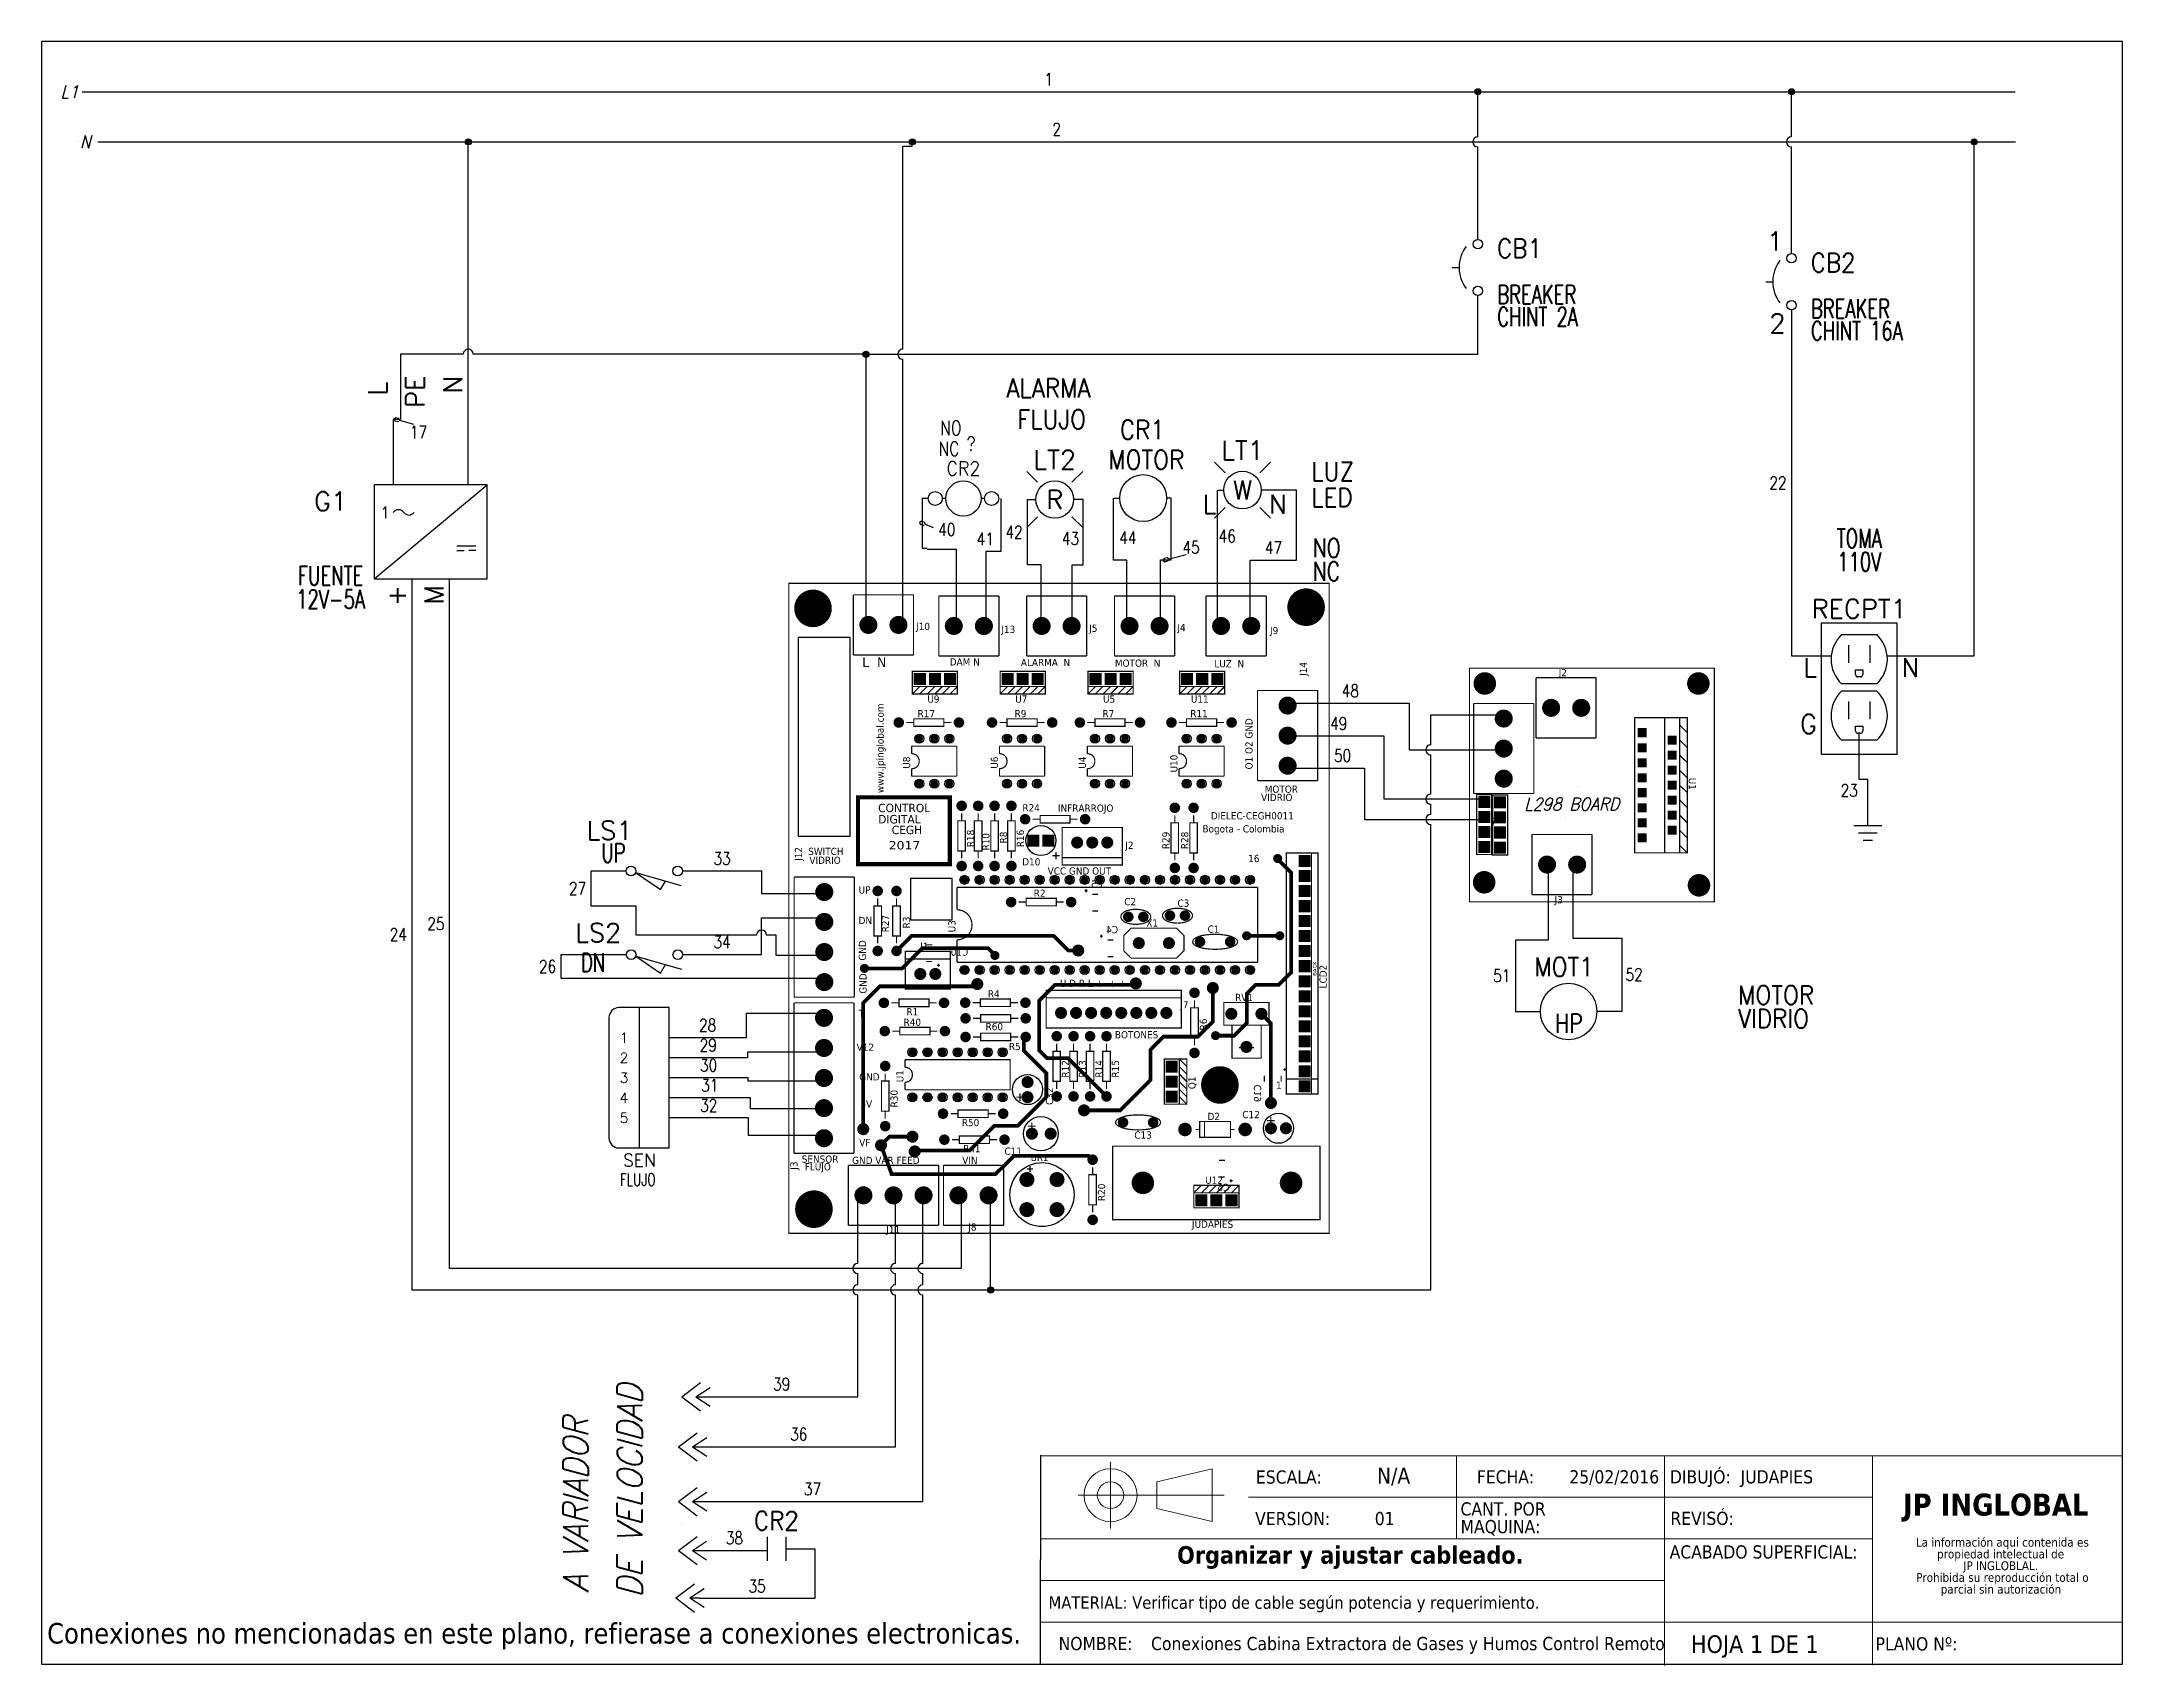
# Model space of a CAD drawing. Header units: millimetres. Extents: x 132.2 to 153, y 110.3 to 126.5.
import ezdxf
from ezdxf.enums import TextEntityAlignment as Align

# ---------------------------------------------------------------- set-up
doc = ezdxf.new("R2010")
doc.units = ezdxf.units.MM
for name, pattern in [('CENTERX2', [20.32, 12.7, -2.54, 2.54, -2.54]), ('DOT2', [0.635, 0, -0.635]), ('HIDDEN2', [0.1875, 0.125, -0.0625])]:
    doc.linetypes.add(name, pattern=pattern)
for name, color, linetype in [('12632256', 7, 'Continuous'), ('CONTORNO', 179, 'Continuous'), ('MISC', 7, 'Continuous'), ('SYMS', 7, 'Continuous'), ('TAGS', 250, 'Continuous'), ('WIRES', 7, 'Continuous'), ('XREF', 7, 'Continuous')]:
    doc.layers.add(name, color=color, linetype=linetype)
for name, color, linetype, true_color in [('DESC', 7, 'Continuous', 0x000000), ('TERMS', 7, 'Continuous', 0x000000), ('WIRENO', 7, 'Continuous', 0x000000)]:
    doc.layers.add(name, color=color, linetype=linetype, true_color=true_color)
doc.styles.add('SLDTEXTSTYLE0', font='tahoma.ttf')
doc.styles.add('SLDTEXTSTYLE1', font='')
doc.styles.get("Standard").update_dxf_attribs({"font": 'tahoma.ttf'})
doc.styles.add('WD', font='romans.shx')
doc.styles.add('WD_IEC', font='isocp2.shx', dxfattribs={"width": 0.9, "height": 4})
doc.styles.get('SLDTEXTSTYLE1').set_extended_font_data('Tahoma', bold=True)

msp = doc.modelspace()

# ---------------------------------------------------------------- texts
at = {"color": 7, "linetype": 'Continuous', "lineweight": 0, "attachment_point": 1, "style": 'SLDTEXTSTYLE0'}
for s, insert, char_height in [('ESCALA:', (144.347, 112.27), 0.1318), ('\\pi-0.39529,l0.52705,t1.0541;FECHA:^I25/02/2016', (146.418, 112.272), 0.13176), ('VERSION:         01', (144.339, 111.856), 0.13176), ('REVISÓ:', (148.48, 111.858), 0.1318), ('MATERIAL: Verificar tipo de cable según potencia y requerimiento.', (142.279, 111.014), 0.1245), ('\\pi-0.39529,l0.52705,t1.0541;NOMBRE:^IConexiones Cabina Extractora de Gases y Humos Control Remoto', (142.247, 110.609), 0.13176), ('HOJA 1 DE 1', (148.685, 110.625), 0.17568), ('PLANO Nº:', (150.526, 110.606), 0.1318)]:
    msp.add_mtext(s, dxfattribs=dict(at, insert=insert, char_height=char_height))
at = {"insert": (132.292, 110.748), "char_height": 0.20496, "attachment_point": 1}
msp.add_mtext_dynamic_manual_height_columns('Conexiones no mencionadas en este plano, refierase a conexiones electronicas.', width=9.9151, gutter_width=12.347, heights=[0], dxfattribs=at)
at = {"layer": 'CONTORNO', "color": 7}
for s, insert, char_height, attachment_point, style in [('N/A', (145.72, 112.297), 0.1581, 2, 'SLDTEXTSTYLE0'), ('DIBUJÓ:  JUDAPIES', (148.475, 112.272), 0.13176, 1, 'SLDTEXTSTYLE0'), ('Organizar y ajustar cableado.', (145.288, 111.515), 0.17568, 2, 'SLDTEXTSTYLE1'), ('ACABADO SUPERFICIAL:', (148.473, 111.523), 0.13176, 1, 'SLDTEXTSTYLE0')]:
    msp.add_mtext(s, dxfattribs=dict(at, insert=insert, char_height=char_height, attachment_point=attachment_point, style=style))
at = {"layer": 'CONTORNO', "insert": (150.799, 112.039), "char_height": 0.2196, "attachment_point": 1, "style": 'SLDTEXTSTYLE1'}
msp.add_mtext('JP INGLOBAL', dxfattribs=at)

# ---------------------------------------------------------------- blocks, each defined once
blk = doc.blocks.new('SW_NOTE_2')
at = {"layer": 'CONTORNO', "color": 0, "char_height": 1.0583, "attachment_point": 2, "style": 'SLDTEXTSTYLE0'}
for s, insert in [('La información aqui contenida es ', (10.29, 1.34)), ('propiedad intelectual de', (10.08, -0.07)), ('JP INGLOBLAL.', (10.1, -1.48)), ('Prohibida su reproducción total o ', (10.3, -2.89)), ('parcial sin autorización', (10.12, -4.3))]:
    blk.add_mtext(s, dxfattribs=dict(at, insert=insert))
blk = doc.blocks.new('SW_NOTE_4')
at = {"color": 0, "linetype": 'Continuous', "lineweight": 0, "char_height": 1.587, "attachment_point": 1, "style": 'SLDTEXTSTYLE0'}
for s, insert in [('CANT. POR ', (0, 2.02)), ('MAQUINA:', (0, -0.1))]:
    blk.add_mtext(s, dxfattribs=dict(at, insert=insert))
blk = doc.blocks.new('HT0_LGENERIC')
at = {"style": 'WD', "oblique": 15, "width": 0.9}
blk.add_attdef('COLOR', text='', height=0.125, dxfattribs=at).set_placement((0, 0), align=Align.MIDDLE_CENTER)
at = {"color": 7, "style": 'WD'}
for tag, p in [('X4_TINY_DOT_DONT_REMOVE', (-0.125, 0)), ('X1_TINY_DOT_DONT_REMOVE', (0.125, 0))]:
    blk.add_attdef(tag, p, '', height=0.0001, dxfattribs=at)
at = {"style": 'WD', "flags": 1}
for tag, p in [('X4TERM01', (-0.125, 0)), ('X1TERM01', (0.125, 0))]:
    blk.add_attdef(tag, p, '', height=0.01, dxfattribs=at)
blk = doc.blocks.new('HCN1RDUP')
for p, q in [((-0.25, 0.219), (0.25, 0.219)), ((-0.25, -0.656), (-0.25, 0.219)), ((0.117, 0.14), (-0.117, 0.14)), ((0.25, 0.219), (0.25, -0.656)), ((-0.071, 0.071), (-0.071, -0.046)), ((0.07, 0.071), (0.07, -0.046)), ((-0.024, -0.093), (0.023, -0.093)), ((-0.024, -0.125), (-0.024, -0.093)), ((0.023, -0.093), (0.023, -0.125)), ((0.117, -0.187), (-0.117, -0.187)), ((0.117, -0.235), (-0.117, -0.235)), ((0.008, -0.14), (-0.009, -0.14)), ((-0.071, -0.304), (-0.071, -0.421)), ((0.07, -0.304), (0.07, -0.421)), ((-0.024, -0.468), (0.023, -0.468)), ((-0.024, -0.5), (-0.024, -0.468)), ((0.008, -0.515), (-0.009, -0.515)), ((0.023, -0.468), (0.023, -0.5)), ((0.25, -0.656), (-0.25, -0.656)), ((0.117, -0.562), (-0.117, -0.562))]:
    blk.add_line(p, q)
for centre, radius, start, end in [((0.039, -0.023), 0.226, 133.6028, 226.3972), ((-0.039, -0.023), 0.226, 313.6028, 46.3972), ((-0.009, -0.125), 0.015, 180, 270), ((0.008, -0.125), 0.015, 270, 0), ((0.039, -0.398), 0.226, 133.6028, 226.3972), ((-0.039, -0.398), 0.226, 313.6028, 46.3972), ((-0.009, -0.5), 0.015, 180, 270), ((0.008, -0.5), 0.015, 270, 0)]:
    blk.add_arc(centre, radius, start, end)
at = {"style": 'WD'}
for tag, width, p in [('INST', 0.7, (0, 1.045)), ('LOC', 0.7, (0, 0.875)), ('DESC1', 0.7, (0, 0.719)), ('DESC2', 0.7, (0, 0.562)), ('RATING1', 0.9, (0, 0.406))]:
    blk.add_attdef(tag, text='', height=0.125, dxfattribs=dict(at, width=width)).set_placement(p, align=Align.CENTER)
blk.add_attdef('TAG1', text='', height=0.125, dxfattribs=at).set_placement((0, 0.25), align=Align.CENTER)
for tag, p, height, flags in [('FAMILY', (0.205, 0.152), 0.01, 9), ('X4TERM01', (-0.188, 0), 0.0125, 1), ('X1TERM02', (0.188, 0), 0.0125, 1), ('X8TERM03', (0, -0.14), 0.0125, 1), ('X4TERM04', (-0.188, -0.375), 0.0125, 1), ('X1TERM05', (0.188, -0.375), 0.0125, 1), ('X8TERM06', (0, -0.515), 0.0125, 1)]:
    blk.add_attdef(tag, p, '', height=height, dxfattribs=dict(at, flags=flags))
at = {"linetype": 'Continuous', "style": 'WD', "flags": 9}
for tag, p in [('ASSYCODE', (0.23, 0.071)), ('MFG', (0.228, 0.089)), ('CAT', (0.23, 0.108))]:
    blk.add_attdef(tag, text='', height=0.01, dxfattribs=at).set_placement(p, align=Align.CENTER)
at = {"linetype": 'Continuous', "style": 'WD', "flags": 8}
for tag, p in [('TERM01', (-0.281, -0.016)), ('TERM04', (-0.281, -0.391))]:
    blk.add_attdef(tag, text='', height=0.125, dxfattribs=at).set_placement(p, align=Align.TOP_RIGHT)
for tag, p in [('TERM02', (0.281, -0.016)), ('TERM05', (0.281, -0.391)), ('TERM06', (0.08, -0.587))]:
    blk.add_attdef(tag, text='', height=0.125, dxfattribs=at).set_placement(p, align=Align.TOP_LEFT)
blk = doc.blocks.new('VCB1')
at = {"linetype": 'HIDDEN2'}
blk.add_line((-0.171, 0), (-0.125, 0), dxfattribs=at)
for centre in [(0, 0.156), (0, -0.156)]:
    blk.add_circle(centre, 0.0312)
blk.add_arc((0.109, 0), 0.234, 143.1301, 216.8699)
at = {"style": 'WD'}
for tag, p, width in [('INST', (0.219, 0.388), 0.7), ('LOC', (0.219, 0.219), 0.7), ('TAG1', (0.127, 0.064), 0.9), ('XREF', (0.129, -0.09), 0.7), ('DESC1', (0.129, -0.242), 0.7), ('DESC2', (0.129, -0.389), 0.7)]:
    blk.add_attdef(tag, p, '', height=0.125, dxfattribs=dict(at, width=width))
at = {"linetype": 'Continuous', "style": 'WD'}
for tag, height, flags, p in [('TERM01', 0.125, 8, (-0.055, 0.207)), ('MFG', 0.01, 9, (-0.142, -0.088)), ('CAT', 0.01, 9, (-0.142, -0.073))]:
    blk.add_attdef(tag, text='', height=height, dxfattribs=dict(at, flags=flags)).set_placement(p, align=Align.RIGHT)
at = {"style": 'WD', "width": 0.7}
blk.add_attdef('RATING1', text='', height=0.125, dxfattribs=at).set_placement((-0.188, 0.062), align=Align.RIGHT)
at = {"color": 7, "style": 'WD', "flags": 1}
for tag, p in [('X2TERM01', (0, 0.188)), ('X8TERM02', (0, -0.188))]:
    blk.add_attdef(tag, p, '', height=0.0125, dxfattribs=at)
at = {"color": 7, "style": 'WD'}
for tag, p in [('X4LINK', (-0.25, 0)), ('X1LINK', (0, 0))]:
    blk.add_attdef(tag, p, '', height=0.01, dxfattribs=at)
at = {"linetype": 'Continuous', "style": 'WD', "flags": 9}
blk.add_attdef('ASSYCODE', text='', height=0.01, dxfattribs=at).set_placement((-0.153, -0.106), align=Align.CENTER)
at = {"style": 'WD', "flags": 9}
for tag, p in [('CONTACT', (-0.129, -0.129)), ('FAMILY', (-0.142, -0.036))]:
    blk.add_attdef(tag, text='', height=0.01, dxfattribs=at).set_placement(p, align=Align.RIGHT)
at = {"linetype": 'Continuous', "style": 'WD', "flags": 8}
blk.add_attdef('TERM02', text='', height=0.125, dxfattribs=at).set_placement((-0.041, -0.213), align=Align.TOP_RIGHT)
blk = doc.blocks.new('WD_WNH')
at = {"linetype": 'Continuous', "style": 'WD', "width": 0.8}
blk.add_attdef('WIRENO', text='', height=0.125, dxfattribs=at).set_placement((0, 0.062), align=Align.CENTER)
at = {"style": 'WD', "flags": 1}
for tag, p in [('W01USER', (0, 0.078)), ('W02USER', (0, 0.07)), ('W03USER', (0, 0.062)), ('W04USER', (0, 0.055)), ('W05USER', (0, 0.047)), ('W06USER', (0, 0.039)), ('W07USER', (0, 0.031)), ('W08USER', (0, 0.023)), ('W09USER', (0, 0.016)), ('W10USER', (0, 0.008))]:
    blk.add_attdef(tag, text='', height=0.005, dxfattribs=at).set_placement(p, align=Align.CENTER)
blk = doc.blocks.new('VPW1_1PH')
for p, q in [((-0.125, -0.625), (0.625, 0)), ((0.425, -0.404), (0.55, -0.404)), ((0.425, -0.435), (0.472, -0.435)), ((0.55, -0.435), (0.503, -0.435))]:
    blk.add_line(p, q)
blk.add_lwpolyline([(-0.125, 0), (-0.125, -0.625), (0.625, -0.625), (0.625, 0)], close=True)
for centre, start, end in [((0.036, -0.209), 36.8699, 143.1301), ((0.106, -0.156), 216.8699, 323.1301)]:
    blk.add_arc(centre, 0.0438, start, end)
at = {"style": 'WD_IEC'}
blk.add_text('1', height=0.084, dxfattribs=at).set_placement((-0.034, -0.183), align=Align.MIDDLE_RIGHT)
at = {"linetype": 'Continuous', "style": 'WD', "flags": 8}
for tag, p in [('TERM02', (0.21, 0.728)), ('TERM03', (0.46, 0.728)), ('TERM01', (-0.04, 0.686)), ('TERM04', (0.085, -0.665)), ('TERM05', (0.335, -0.665))]:
    blk.add_attdef(tag, text='', height=0.125, rotation=90, dxfattribs=at).set_placement(p, align=Align.RIGHT)
at = {"style": 'WD', "width": 0.7}
for tag, p in [('INST', (-0.416, 0.169)), ('LOC', (-0.416, -0.001)), ('RATING1', (-0.416, -0.34)), ('XREF', (-0.416, -0.51)), ('DESC1', (-0.416, -0.666)), ('DESC2', (-0.416, -0.822)), ('DESC3', (-0.416, -0.977))]:
    blk.add_attdef(tag, text='', height=0.125, dxfattribs=at).set_placement(p, align=Align.CENTER)
at = {"style": 'WD'}
for tag, p, height, flags in [('X2TERM01', (0, 0), 0.0125, 1), ('X2TERM02', (0.25, 0), 0.0125, 1), ('X2TERM03', (0.5, 0), 0.0125, 1), ('FAMILY', (0.684, -0.525), 0.01, 9), ('X8TERM04', (0.125, -0.625), 0.0125, 1), ('X8TERM05', (0.375, -0.625), 0.0125, 1)]:
    blk.add_attdef(tag, p, '', height=height, dxfattribs=dict(at, flags=flags))
blk.add_attdef('TAG1', text='', height=0.125, dxfattribs=at).set_placement((-0.416, -0.171), align=Align.CENTER)
at = {"linetype": 'Continuous', "style": 'WD', "flags": 9}
for tag, p in [('MFG', (0.709, -0.085)), ('CAT', (0.711, -0.066)), ('ASSYCODE', (0.709, -0.606))]:
    blk.add_attdef(tag, text='', height=0.01, dxfattribs=at).set_placement(p, align=Align.CENTER)
blk = doc.blocks.new('WDDOT')
for radius in [0.03, 0.0187, 0.00929]:
    blk.add_circle((0, 0), radius)
blk = doc.blocks.new('VGND2')
for p, q in [((0.09375, 0), (-0.09375, 0)), ((-0.0625, -0.046875), (0.0625, -0.046875)), ((-0.03125, -0.09375), (0.03125, -0.09375))]:
    blk.add_line(p, q)
at = {"style": 'WD', "flags": 1}
blk.add_attdef('X2TERM01', (0, 0), '', height=0.01, dxfattribs=at)
blk = doc.blocks.new('WD_WNV')
at = {"linetype": 'Continuous', "style": 'WD', "width": 0.8}
blk.add_attdef('WIRENO', text='', height=0.125, dxfattribs=at).set_placement((-0.05, 0), align=Align.MIDDLE_RIGHT)
at = {"style": 'WD', "flags": 1}
for tag, p in [('W01USER', (-0.062, 0.094)), ('W02USER', (-0.062, 0.086)), ('W03USER', (-0.062, 0.078)), ('W04USER', (-0.062, 0.07)), ('W05USER', (-0.062, 0.062)), ('W06USER', (-0.062, 0.055)), ('W07USER', (-0.062, 0.047)), ('W08USER', (-0.062, 0.039)), ('W09USER', (-0.062, 0.031)), ('W10USER', (-0.062, 0.023))]:
    blk.add_attdef(tag, text='', height=0.005, dxfattribs=at).set_placement(p, align=Align.CENTER)
blk = doc.blocks.new('EPAD')
at = {"const_width": 0.5}
blk.add_lwpolyline([(-0.25, 0, 1), (0.25, 0, 1)], format="xyb", close=True, dxfattribs=at)
blk = doc.blocks.new('RPAD')
blk.add_trace([(-0.5, -0.5), (-0.5, 0.5), (0.5, -0.5), (0.5, 0.5)])
blk = doc.blocks.new('tar')
for points, const_width in [([(141.313, 117.578), (144.905, 117.578), (144.905, 121.9), (141.313, 121.9), (141.313, 117.578)], 0.008), ([(141.742, 121.824), (141.742, 121.424)], 0.008), ([(141.742, 121.824), (142.142, 121.824)], 0.008), ([(142.142, 121.824), (142.142, 121.424)], 0.008), ([(142.31, 121.817), (142.31, 121.417)], 0.008), ([(142.31, 121.817), (142.71, 121.817)], 0.008), ([(142.71, 121.817), (142.71, 121.417)], 0.008), ([(142.894, 121.817), (142.894, 121.417)], 0.008), ([(142.894, 121.817), (143.293, 121.817)], 0.008), ([(143.293, 121.817), (143.293, 121.417)], 0.008), ([(143.478, 121.817), (143.478, 121.417)], 0.008), ([(143.478, 121.817), (143.878, 121.817)], 0.008), ([(143.878, 121.817), (143.878, 121.417)], 0.008), ([(144.087, 121.817), (144.087, 121.417)], 0.008), ([(144.087, 121.817), (144.487, 121.817)], 0.008), ([(144.487, 121.817), (144.487, 121.417)], 0.008), ([(141.742, 121.424), (142.142, 121.424)], 0.008), ([(142.134, 121.215), (142.434, 121.215), (142.434, 121.315), (142.134, 121.315), (142.134, 121.215)], 0.008), ([(142.31, 121.417), (142.71, 121.417)], 0.008), ([(142.718, 121.215), (143.018, 121.215), (143.018, 121.315), (142.718, 121.315), (142.718, 121.215)], 0.008), ([(142.894, 121.417), (143.293, 121.417)], 0.008), ([(143.302, 121.215), (143.602, 121.215), (143.602, 121.315), (143.302, 121.315), (143.302, 121.215)], 0.008), ([(143.478, 121.417), (143.878, 121.417)], 0.008), ([(143.911, 121.215), (144.211, 121.215), (144.211, 121.315), (143.911, 121.315), (143.911, 121.215)], 0.008), ([(144.087, 121.417), (144.487, 121.417)], 0.008), ([(142.434, 121.215), (142.434, 121.165), (142.134, 121.165), (142.134, 121.215)], 0.008), ([(142.184, 121.215), (142.134, 121.165)], 0.008), ([(142.234, 121.215), (142.184, 121.165)], 0.008), ([(142.284, 121.215), (142.234, 121.165)], 0.008), ([(142.334, 121.215), (142.284, 121.165)], 0.008), ([(142.384, 121.215), (142.334, 121.165)], 0.008), ([(142.434, 121.215), (142.384, 121.165)], 0.008), ([(143.018, 121.215), (143.018, 121.165), (142.718, 121.165), (142.718, 121.215)], 0.008), ([(142.768, 121.215), (142.718, 121.165)], 0.008), ([(142.818, 121.215), (142.768, 121.165)], 0.008), ([(142.868, 121.215), (142.818, 121.165)], 0.008), ([(142.918, 121.215), (142.868, 121.165)], 0.008), ([(142.968, 121.215), (142.918, 121.165)], 0.008), ([(143.018, 121.215), (142.968, 121.165)], 0.008), ([(143.602, 121.215), (143.602, 121.165), (143.302, 121.165), (143.302, 121.215)], 0.008), ([(143.352, 121.215), (143.302, 121.165)], 0.008), ([(143.402, 121.215), (143.352, 121.165)], 0.008), ([(143.452, 121.215), (143.402, 121.165)], 0.008), ([(143.502, 121.215), (143.452, 121.165)], 0.008), ([(143.552, 121.215), (143.502, 121.165)], 0.008), ([(143.602, 121.215), (143.552, 121.165)], 0.008), ([(144.211, 121.215), (144.211, 121.165), (143.911, 121.165), (143.911, 121.215)], 0.008), ([(143.961, 121.215), (143.911, 121.165)], 0.008), ([(144.011, 121.215), (143.961, 121.165)], 0.008), ([(144.061, 121.215), (144.011, 121.165)], 0.008), ([(144.111, 121.215), (144.061, 121.165)], 0.008), ([(144.161, 121.215), (144.111, 121.165)], 0.008), ([(144.211, 121.215), (144.161, 121.165)], 0.008), ([(144.429, 121.188), (144.829, 121.188)], 0.008), ([(144.429, 121.188), (144.429, 120.588)], 0.008), ([(144.829, 120.588), (144.829, 121.188)], 0.008), ([(142.094, 120.975), (142.144, 120.975)], 0.008), ([(142.144, 120.95), (142.344, 120.95), (142.344, 121), (142.144, 121), (142.144, 120.95)], 0.008), ([(142.344, 120.975), (142.394, 120.975)], 0.008), ([(142.714, 120.975), (142.764, 120.975)], 0.008), ([(142.764, 120.95), (142.964, 120.95), (142.964, 121), (142.764, 121), (142.764, 120.95)], 0.008), ([(142.964, 120.975), (143.014, 120.975)], 0.008), ([(143.298, 120.975), (143.348, 120.975)], 0.008), ([(143.348, 120.95), (143.548, 120.95), (143.548, 121), (143.348, 121), (143.348, 120.95)], 0.008), ([(143.548, 120.975), (143.598, 120.975)], 0.008), ([(143.907, 120.975), (143.957, 120.975)], 0.008), ([(143.957, 120.95), (144.157, 120.95), (144.157, 121), (143.957, 121), (143.957, 120.95)], 0.008), ([(144.157, 120.975), (144.207, 120.975)], 0.008), ([(142.13, 120.768), (142.13, 120.818)], 0.008), ([(142.13, 120.818), (142.43, 120.818)], 0.008), ([(142.18, 120.718), (142.179, 120.728), (142.176, 120.738), (142.172, 120.746), (142.166, 120.753), (142.159, 120.76), (142.15, 120.764), (142.14, 120.767), (142.13, 120.768)], 0.008), ([(142.43, 120.618), (142.43, 120.818)], 0.008), ([(142.714, 120.768), (142.714, 120.818)], 0.008), ([(142.714, 120.818), (143.014, 120.818)], 0.008), ([(142.764, 120.718), (142.763, 120.728), (142.76, 120.738), (142.756, 120.746), (142.75, 120.753), (142.743, 120.76), (142.734, 120.764), (142.724, 120.767), (142.714, 120.768)], 0.008), ([(143.014, 120.618), (143.014, 120.818)], 0.008), ([(143.298, 120.768), (143.298, 120.818)], 0.008), ([(143.298, 120.818), (143.598, 120.818)], 0.008), ([(143.348, 120.718), (143.347, 120.728), (143.344, 120.738), (143.34, 120.746), (143.334, 120.753), (143.327, 120.76), (143.318, 120.764), (143.308, 120.767), (143.298, 120.768)], 0.008), ([(143.598, 120.618), (143.598, 120.818)], 0.008), ([(143.907, 120.768), (143.907, 120.818)], 0.008), ([(143.907, 120.818), (144.207, 120.818)], 0.008), ([(143.957, 120.718), (143.956, 120.728), (143.953, 120.738), (143.949, 120.746), (143.943, 120.753), (143.936, 120.76), (143.927, 120.764), (143.917, 120.767), (143.907, 120.768)], 0.008), ([(144.207, 120.618), (144.207, 120.818)], 0.008), ([(142.18, 120.718), (142.179, 120.708), (142.176, 120.698), (142.172, 120.689), (142.166, 120.682), (142.159, 120.676), (142.15, 120.672), (142.14, 120.669), (142.13, 120.668)], 0.008), ([(142.13, 120.618), (142.13, 120.668)], 0.008), ([(142.764, 120.718), (142.763, 120.708), (142.76, 120.698), (142.756, 120.689), (142.75, 120.682), (142.743, 120.676), (142.734, 120.672), (142.724, 120.669), (142.714, 120.668)], 0.008), ([(142.714, 120.618), (142.714, 120.668)], 0.008), ([(143.348, 120.718), (143.347, 120.708), (143.344, 120.698), (143.34, 120.689), (143.334, 120.682), (143.327, 120.676), (143.318, 120.672), (143.308, 120.669), (143.298, 120.668)], 0.008), ([(143.298, 120.618), (143.298, 120.668)], 0.008), ([(143.957, 120.718), (143.956, 120.708), (143.953, 120.698), (143.949, 120.689), (143.943, 120.682), (143.936, 120.676), (143.927, 120.672), (143.917, 120.669), (143.907, 120.668)], 0.008), ([(143.907, 120.618), (143.907, 120.668)], 0.008), ([(141.773, 120.033), (142.383, 120.033), (142.383, 120.478), (141.773, 120.478), (141.773, 120.033)], 0.028), ([(142.13, 120.618), (142.43, 120.618)], 0.008), ([(142.714, 120.618), (143.014, 120.618)], 0.008), ([(143.298, 120.618), (143.598, 120.618)], 0.008), ([(143.907, 120.618), (144.207, 120.618)], 0.008), ([(144.429, 120.588), (144.829, 120.588)], 0.008), ([(142.462, 120.371), (142.462, 120.321)], 0.008), ([(142.572, 120.371), (142.572, 120.321)], 0.008), ([(142.681, 120.371), (142.681, 120.321)], 0.008), ([(142.793, 120.371), (142.793, 120.321)], 0.008), ([(142.984, 120.307), (143.183, 120.307), (143.183, 120.357), (142.984, 120.357), (142.984, 120.307)], 0.008), ([(143.879, 120.308), (143.879, 120.358)], 0.008), ([(144.004, 120.308), (144.004, 120.358)], 0.008), ([(142.437, 120.121), (142.487, 120.121), (142.487, 120.321), (142.437, 120.321), (142.437, 120.121)], 0.008), ([(142.547, 120.121), (142.597, 120.121), (142.597, 120.321), (142.547, 120.321), (142.547, 120.121)], 0.008), ([(142.656, 120.121), (142.706, 120.121), (142.706, 120.321), (142.656, 120.321), (142.656, 120.121)], 0.008), ([(142.768, 120.121), (142.818, 120.121), (142.818, 120.321), (142.768, 120.321), (142.768, 120.121)], 0.008), ([(142.984, 120.332), (142.934, 120.332)], 0.008), ([(143.13, 120.027), (143.53, 120.027), (143.53, 120.277), (143.13, 120.277), (143.13, 120.027)], 0.008), ([(143.233, 120.332), (143.183, 120.332)], 0.008), ([(143.854, 120.108), (143.904, 120.108), (143.904, 120.308), (143.854, 120.308), (143.854, 120.108)], 0.008), ([(143.979, 120.108), (144.029, 120.108), (144.029, 120.308), (143.979, 120.308), (143.979, 120.108)], 0.008), ([(142.462, 120.121), (142.462, 120.071)], 0.008), ([(142.572, 120.121), (142.572, 120.071)], 0.008), ([(142.681, 120.121), (142.681, 120.071)], 0.008), ([(142.793, 120.121), (142.793, 120.071)], 0.008), ([(143.113, 120.09), (143.064, 120.09)], 0.008), ([(143.089, 120.065), (143.089, 120.115)], 0.008), ([(143.53, 120.077), (143.13, 120.077)], 0.008), ([(143.879, 120.058), (143.879, 120.108)], 0.008), ([(144.004, 120.058), (144.004, 120.108)], 0.008), ([(144.15, 118.893), (144.275, 118.893), (144.358, 118.977), (144.358, 119.173), (144.417, 119.231), (144.57, 119.231), (144.652, 119.312), (144.652, 119.978), (144.561, 120.069), (144.563, 120.071)], 0.025), ([(144.621, 118.505), (144.831, 118.505), (144.831, 120.108), (144.621, 120.108), (144.621, 118.505)], 0.008), ([(144.788, 118.508), (144.788, 120.105)], 0.008), ([(141.749, 119.948), (141.349, 119.948)], 0.008), ([(141.749, 119.149), (141.349, 119.149), (141.349, 119.948)], 0.008), ([(141.749, 119.948), (141.749, 119.149)], 0.008), ([(141.904, 119.755), (141.904, 119.805)], 0.008), ([(142.029, 119.755), (142.029, 119.805)], 0.008), ([(142.431, 119.73), (142.431, 119.879)], 0.008), ([(142.431, 119.879), (144.43, 119.879)], 0.008), ([(142.891, 119.756), (143.091, 119.756), (143.091, 119.806), (142.891, 119.806), (142.891, 119.756)], 0.008), ([(143.299, 119.857), (143.279, 119.857)], 0.008), ([(143.289, 119.847), (143.289, 119.867)], 0.008), ([(143.369, 119.832), (143.331, 119.832)], 0.008), ([(144.43, 119.879), (144.43, 119.38)], 0.008), ([(141.879, 119.556), (141.929, 119.556), (141.929, 119.755), (141.879, 119.755), (141.879, 119.556)], 0.008), ([(142.004, 119.556), (142.054, 119.556), (142.054, 119.755), (142.004, 119.755), (142.004, 119.556)], 0.008), ([(142.531, 119.63), (142.529, 119.65), (142.523, 119.669), (142.514, 119.686), (142.502, 119.701), (142.487, 119.713), (142.47, 119.722), (142.451, 119.728), (142.431, 119.73)], 0.008), ([(142.841, 119.781), (142.891, 119.781)], 0.008), ([(143.091, 119.781), (143.14, 119.781)], 0.008), ([(143.369, 119.722), (143.33, 119.722)], 0.008), ([(143.52, 119.683), (143.522, 119.693), (143.528, 119.703), (143.537, 119.711), (143.549, 119.719), (143.564, 119.725), (143.581, 119.729), (143.6, 119.732), (143.62, 119.733)], 0.008), ([(143.52, 119.683), (143.522, 119.673), (143.528, 119.663), (143.537, 119.655), (143.549, 119.647), (143.564, 119.641), (143.581, 119.637), (143.6, 119.634), (143.62, 119.633)], 0.008), ([(143.72, 119.683), (143.718, 119.693), (143.712, 119.703), (143.703, 119.711), (143.691, 119.719), (143.676, 119.725), (143.659, 119.729), (143.64, 119.732), (143.62, 119.733)], 0.008), ([(143.72, 119.683), (143.718, 119.673), (143.712, 119.663), (143.703, 119.655), (143.691, 119.647), (143.676, 119.641), (143.659, 119.637), (143.64, 119.634), (143.62, 119.633)], 0.008), ([(143.797, 119.691), (143.799, 119.701), (143.805, 119.71), (143.814, 119.719), (143.826, 119.726), (143.841, 119.732), (143.858, 119.736), (143.877, 119.739), (143.897, 119.74)], 0.008), ([(143.797, 119.691), (143.799, 119.681), (143.805, 119.671), (143.814, 119.663), (143.826, 119.655), (143.841, 119.649), (143.858, 119.645), (143.877, 119.642), (143.897, 119.641)], 0.008), ([(143.997, 119.691), (143.995, 119.701), (143.989, 119.71), (143.98, 119.719), (143.968, 119.726), (143.953, 119.732), (143.936, 119.736), (143.917, 119.739), (143.897, 119.74)], 0.008), ([(143.997, 119.691), (143.995, 119.681), (143.989, 119.671), (143.98, 119.663), (143.968, 119.655), (143.953, 119.649), (143.936, 119.645), (143.917, 119.642), (143.897, 119.641)], 0.008), ([(141.904, 119.506), (141.904, 119.556)], 0.008), ([(142.029, 119.456), (142.13, 119.557), (143.074, 119.557), (143.171, 119.459), (143.237, 119.459)], 0.025), ([(142.029, 119.506), (142.029, 119.556)], 0.008), ([(142.531, 119.63), (142.529, 119.609), (142.523, 119.59), (142.514, 119.573), (142.502, 119.559), (142.487, 119.547), (142.47, 119.538), (142.451, 119.532), (142.431, 119.53)], 0.008), ([(142.431, 119.38), (142.431, 119.53)], 0.008), ([(143.401, 119.554), (143.381, 119.554)], 0.008), ([(143.391, 119.544), (143.391, 119.564)], 0.008), ([(143.471, 119.529), (143.433, 119.529)], 0.008), ([(143.59, 119.608), (143.89, 119.608), (143.94, 119.558), (143.94, 119.458), (143.89, 119.408), (143.59, 119.408), (143.54, 119.458), (143.54, 119.558), (143.59, 119.608)], 0.008), ([(143.997, 119.517), (144, 119.527), (144.008, 119.537), (144.022, 119.545), (144.04, 119.553), (144.062, 119.559), (144.088, 119.563), (144.116, 119.566), (144.147, 119.567)], 0.008), ([(143.997, 119.517), (144, 119.507), (144.008, 119.497), (144.022, 119.489), (144.04, 119.481), (144.062, 119.475), (144.088, 119.471), (144.116, 119.468), (144.147, 119.467)], 0.008), ([(144.297, 119.517), (144.294, 119.527), (144.285, 119.537), (144.271, 119.545), (144.253, 119.553), (144.231, 119.559), (144.206, 119.563), (144.178, 119.566), (144.147, 119.567)], 0.008), ([(144.297, 119.517), (144.294, 119.507), (144.285, 119.497), (144.271, 119.489), (144.253, 119.481), (144.231, 119.475), (144.206, 119.471), (144.178, 119.468), (144.147, 119.467)], 0.008), ([(144.357, 119.557), (144.587, 119.557), (144.577, 119.557)], 0.025), ([(141.816, 119.34), (142.067, 119.34), (142.202, 119.475), (142.637, 119.475), (142.683, 119.429), (142.683, 119.426)], 0.025), ([(142.087, 119.203), (142.387, 119.203), (142.387, 119.453), (142.087, 119.453), (142.087, 119.203)], 0.008), ([(142.087, 119.403), (142.387, 119.403)], 0.008), ([(142.228, 119.497), (142.267, 119.497)], 0.008), ([(142.228, 119.386), (142.266, 119.386)], 0.008), ([(142.431, 119.38), (144.43, 119.38)], 0.008), ([(143.471, 119.418), (143.432, 119.418)], 0.008), ([(141.808, 118.271), (141.808, 119.111), (141.918, 119.221), (142.552, 119.221), (142.566, 119.236)], 0.025), ([(142.298, 119.361), (142.318, 119.361)], 0.008), ([(142.308, 119.371), (142.308, 119.351)], 0.008), ([(143.425, 118.489), (143.17, 118.743), (143.029, 118.743), (142.977, 118.795), (142.977, 119.126), (143.082, 119.231), (143.611, 119.231), (143.62, 119.24)], 0.025), ([(141.747, 119.111), (141.347, 119.111)], 0.008), ([(141.347, 119.111), (141.347, 118.111)], 0.008), ([(141.747, 118.111), (141.747, 119.111)], 0.008), ([(142.045, 119.111), (141.995, 119.111)], 0.008), ([(142.045, 119.086), (142.245, 119.086), (142.245, 119.136), (142.045, 119.136), (142.045, 119.086)], 0.008), ([(142.295, 119.111), (142.245, 119.111)], 0.008), ([(142.536, 119.112), (142.586, 119.112)], 0.008), ([(142.586, 119.087), (142.786, 119.087), (142.786, 119.137), (142.586, 119.137), (142.586, 119.087)], 0.008), ([(142.786, 119.112), (142.836, 119.112)], 0.008), ([(143.024, 118.944), (143.923, 118.944), (143.923, 119.194), (143.024, 119.194), (143.024, 118.944)], 0.008), ([(143.024, 119.144), (143.923, 119.144)], 0.008), ([(143.276, 118.396), (143.516, 118.396), (143.717, 118.597), (143.717, 118.798), (143.804, 118.886), (144.032, 118.886), (144.132, 118.985), (144.132, 119.21)], 0.025), ([(144.01, 119.128), (144.01, 119.078)], 0.008), ([(144.205, 118.963), (144.505, 118.963), (144.505, 119.113), (144.205, 119.113), (144.205, 118.963)], 0.008), ([(142.588, 119.008), (142.538, 119.008)], 0.008), ([(142.588, 118.983), (142.788, 118.983), (142.788, 119.033), (142.588, 119.033), (142.588, 118.983)], 0.008), ([(142.838, 119.008), (142.788, 119.008)], 0.008), ([(143.985, 118.878), (144.035, 118.878), (144.035, 119.078), (143.985, 119.078), (143.985, 118.878)], 0.008), ([(144.26, 118.743), (144.453, 118.743), (144.453, 118.963), (144.26, 118.963), (144.26, 118.743)], 0.008), ([(144.455, 119.038), (144.518, 118.975), (144.518, 118.445)], 0.025), ([(142.001, 118.923), (142.051, 118.923)], 0.008), ([(142.051, 118.898), (142.251, 118.898), (142.251, 118.948), (142.051, 118.948), (142.051, 118.898)], 0.008), ([(142.15, 118.123), (142.186, 118.129), (142.516, 118.129), (142.68, 118.293), (142.834, 118.293), (143.025, 118.485), (143.025, 118.644), (142.876, 118.793), (142.876, 118.849), (142.888, 118.884)], 0.025), ([(142.251, 118.923), (142.301, 118.923)], 0.008), ([(142.588, 118.884), (142.538, 118.884)], 0.008), ([(142.588, 118.859), (142.788, 118.859), (142.788, 118.909), (142.588, 118.909), (142.588, 118.859)], 0.008), ([(142.838, 118.884), (142.788, 118.884)], 0.008), ([(143.094, 118.839), (143.094, 118.789)], 0.008), ([(143.206, 118.839), (143.206, 118.789)], 0.008), ([(143.316, 118.839), (143.316, 118.789)], 0.008), ([(143.425, 118.839), (143.425, 118.789)], 0.008), ([(144.01, 118.878), (144.01, 118.828)], 0.008), ([(142.085, 118.683), (142.085, 118.733)], 0.008), ([(142.085, 118.533), (142.785, 118.533), (142.785, 118.733), (142.085, 118.733)], 0.008), ([(143.069, 118.589), (143.118, 118.589), (143.118, 118.789), (143.069, 118.789), (143.069, 118.589)], 0.008), ([(143.181, 118.589), (143.231, 118.589), (143.231, 118.789), (143.181, 118.789), (143.181, 118.589)], 0.008), ([(143.291, 118.589), (143.341, 118.589), (143.341, 118.789), (143.291, 118.789), (143.291, 118.589)], 0.008), ([(143.4, 118.589), (143.45, 118.589), (143.45, 118.789), (143.4, 118.789), (143.4, 118.589)], 0.008), ([(143.809, 118.437), (143.909, 118.437), (143.909, 118.737), (143.809, 118.737), (143.809, 118.437)], 0.008), ([(143.909, 118.737), (143.959, 118.737), (143.959, 118.437), (143.909, 118.437)], 0.008), ([(143.909, 118.737), (143.959, 118.687)], 0.008), ([(143.909, 118.687), (143.959, 118.637)], 0.008), ([(144.405, 118.813), (144.305, 118.813)], 0.008), ([(141.929, 118.391), (141.979, 118.391), (141.979, 118.591), (141.929, 118.591), (141.929, 118.391)], 0.008), ([(141.954, 118.641), (141.954, 118.591)], 0.008), ([(142.135, 118.633), (142.134, 118.643), (142.131, 118.653), (142.127, 118.661), (142.121, 118.669), (142.114, 118.675), (142.105, 118.679), (142.095, 118.682), (142.085, 118.683)], 0.008), ([(142.135, 118.633), (142.134, 118.623), (142.131, 118.613), (142.127, 118.604), (142.121, 118.597), (142.114, 118.591), (142.105, 118.587), (142.095, 118.584), (142.085, 118.583)], 0.008), ([(142.085, 118.533), (142.085, 118.583)], 0.008), ([(143.094, 118.589), (143.094, 118.539)], 0.008), ([(143.206, 118.589), (143.206, 118.539)], 0.008), ([(143.316, 118.589), (143.316, 118.539)], 0.008), ([(143.425, 118.589), (143.425, 118.539)], 0.008), ([(143.909, 118.637), (143.959, 118.587)], 0.008), ([(143.909, 118.587), (143.959, 118.537)], 0.008), ([(144.475, 118.588), (144.475, 118.627)], 0.008), ([(144.586, 118.588), (144.586, 118.626)], 0.008), ([(144.601, 118.668), (144.621, 118.668)], 0.008), ([(144.611, 118.658), (144.611, 118.678)], 0.008), ([(144.625, 118.605), (144.827, 118.605)], 0.008), ([(142.825, 118.484), (142.875, 118.484)], 0.008), ([(142.85, 118.459), (142.85, 118.509)], 0.008), ([(143.909, 118.537), (143.959, 118.487)], 0.008), ([(143.909, 118.487), (143.959, 118.437)], 0.008), ([(141.954, 118.391), (141.954, 118.341)], 0.008), ([(142.438, 118.374), (142.388, 118.374)], 0.008), ([(142.438, 118.349), (142.638, 118.349), (142.638, 118.399), (142.438, 118.399), (142.438, 118.349)], 0.008), ([(142.688, 118.374), (142.638, 118.374)], 0.008), ([(142.904, 118.291), (142.954, 118.291)], 0.008), ([(142.929, 118.316), (142.929, 118.266)], 0.008), ([(143.485, 118.316), (143.488, 118.326), (143.497, 118.336), (143.511, 118.344), (143.529, 118.351), (143.551, 118.358), (143.576, 118.362), (143.604, 118.365), (143.635, 118.366)], 0.008), ([(143.485, 118.316), (143.488, 118.306), (143.497, 118.296), (143.511, 118.288), (143.529, 118.281), (143.551, 118.274), (143.576, 118.27), (143.604, 118.267), (143.635, 118.266)], 0.008), ([(143.785, 118.316), (143.782, 118.326), (143.774, 118.336), (143.76, 118.344), (143.742, 118.351), (143.72, 118.358), (143.694, 118.362), (143.666, 118.365), (143.635, 118.366)], 0.008), ([(143.785, 118.316), (143.782, 118.306), (143.774, 118.296), (143.76, 118.288), (143.742, 118.281), (143.72, 118.274), (143.694, 118.27), (143.666, 118.267), (143.635, 118.266)], 0.008), ([(144.045, 118.217), (144.249, 118.217), (144.249, 118.322), (144.045, 118.322), (144.045, 118.217)], 0.008), ([(144.077, 118.321), (144.077, 118.218)], 0.008), ([(144.493, 118.327), (144.543, 118.327)], 0.008), ([(144.518, 118.352), (144.518, 118.302)], 0.008), ([(141.926, 118.164), (141.983, 118.221), (142.135, 118.221)], 0.025), ([(141.926, 118.164), (141.997, 117.972), (142.687, 117.972), (142.809, 118.093), (143.307, 118.093), (143.333, 118.068)], 0.025), ([(142.447, 118.201), (142.397, 118.201)], 0.008), ([(142.447, 118.176), (142.647, 118.176), (142.647, 118.226), (142.447, 118.226), (142.447, 118.176)], 0.008), ([(142.697, 118.201), (142.647, 118.201)], 0.008), ([(143.466, 117.669), (144.844, 117.669), (144.844, 118.158), (143.466, 118.158), (143.466, 117.669)], 0.008), ([(144.017, 118.269), (144.045, 118.269)], 0.008), ([(144.249, 118.269), (144.277, 118.269)], 0.008), ([(141.747, 118.111), (141.347, 118.111)], 0.008), ([(141.709, 118.031), (141.709, 117.631)], 0.008), ([(142.309, 118.031), (141.709, 118.031)], 0.008), ([(142.309, 118.031), (142.309, 117.631)], 0.008), ([(142.341, 118.031), (142.341, 117.631)], 0.008), ([(142.341, 118.031), (142.741, 118.031)], 0.008), ([(142.741, 118.031), (142.741, 117.631)], 0.008), ([(142.896, 118.006), (142.936, 118.006)], 0.008), ([(142.916, 118.026), (142.916, 117.986)], 0.008), ([(143.333, 118.018), (143.333, 117.968)], 0.008), ([(144.173, 118.064), (144.212, 118.064)], 0.008), ([(143.308, 117.768), (143.358, 117.768), (143.358, 117.968), (143.308, 117.968), (143.308, 117.768)], 0.008), ([(144.006, 117.848), (144.006, 117.898), (144.306, 117.898), (144.306, 117.848)], 0.008), ([(144.006, 117.848), (144.056, 117.898)], 0.008), ([(144.056, 117.848), (144.106, 117.898)], 0.008), ([(144.106, 117.848), (144.156, 117.898)], 0.008), ([(144.156, 117.848), (144.206, 117.898)], 0.008), ([(144.173, 117.953), (144.211, 117.953)], 0.008), ([(144.206, 117.848), (144.256, 117.898)], 0.008), ([(144.243, 117.928), (144.263, 117.928)], 0.008), ([(144.253, 117.938), (144.253, 117.918)], 0.008), ([(144.256, 117.848), (144.306, 117.898)], 0.008), ([(143.333, 117.768), (143.333, 117.718)], 0.008), ([(144.006, 117.748), (144.306, 117.748), (144.306, 117.848), (144.006, 117.848), (144.006, 117.748)], 0.008), ([(141.709, 117.631), (142.309, 117.631)], 0.008), ([(142.341, 117.631), (142.741, 117.631)], 0.008)]:
    blk.add_lwpolyline(points, dxfattribs=dict(const_width=const_width))
for points in [[(141.722, 120.219), (141.722, 121.54), (141.376, 121.54), (141.376, 120.219), (141.722, 120.219)], [(142.122, 119.662), (142.4, 119.662), (142.4, 119.937), (142.122, 119.937), (142.122, 119.662)]]:
    blk.add_lwpolyline(points)
for centre, radius in [((141.474, 121.734), 0.03), ((144.752, 121.742), 0.03), ((141.842, 121.624), 0.03), ((142.042, 121.624), 0.03), ((142.41, 121.617), 0.03), ((142.61, 121.617), 0.03), ((142.994, 121.617), 0.03), ((143.193, 121.617), 0.03), ((143.578, 121.617), 0.03), ((143.778, 121.617), 0.03), ((144.187, 121.617), 0.03), ((144.387, 121.617), 0.03), ((142.184, 121.265), 0.025), ((142.284, 121.265), 0.025), ((142.384, 121.265), 0.025), ((142.768, 121.265), 0.025), ((142.868, 121.265), 0.025), ((142.968, 121.265), 0.025), ((143.352, 121.265), 0.025), ((143.452, 121.265), 0.025), ((143.552, 121.265), 0.025), ((143.961, 121.265), 0.025), ((144.061, 121.265), 0.025), ((144.161, 121.265), 0.025), ((144.629, 121.088), 0.03), ((142.044, 120.975), 0.025), ((142.444, 120.975), 0.025), ((142.664, 120.975), 0.025), ((143.064, 120.975), 0.025), ((143.248, 120.975), 0.025), ((143.648, 120.975), 0.025), ((143.857, 120.975), 0.025), ((144.257, 120.975), 0.025), ((144.629, 120.888), 0.03), ((142.18, 120.868), 0.03), ((142.28, 120.868), 0.03), ((142.38, 120.868), 0.03), ((142.764, 120.868), 0.03), ((142.864, 120.868), 0.03), ((142.964, 120.868), 0.03), ((143.348, 120.868), 0.03), ((143.448, 120.868), 0.03), ((143.548, 120.868), 0.03), ((143.957, 120.868), 0.03), ((144.057, 120.868), 0.03), ((144.157, 120.868), 0.03), ((144.629, 120.688), 0.03), ((142.18, 120.568), 0.03), ((142.28, 120.568), 0.03), ((142.38, 120.568), 0.03), ((142.764, 120.568), 0.03), ((142.864, 120.568), 0.03), ((142.964, 120.568), 0.03), ((143.348, 120.568), 0.03), ((143.448, 120.568), 0.03), ((143.548, 120.568), 0.03), ((143.957, 120.568), 0.03), ((144.057, 120.568), 0.03), ((144.157, 120.568), 0.03), ((142.462, 120.421), 0.025), ((142.572, 120.421), 0.025), ((142.681, 120.421), 0.025), ((142.793, 120.421), 0.025), ((142.884, 120.332), 0.025), ((143.283, 120.332), 0.025), ((143.879, 120.408), 0.025), ((144.004, 120.408), 0.025), ((142.939, 120.19), 0.025), ((143.039, 120.19), 0.025), ((143.23, 120.177), 0.01), ((143.33, 120.177), 0.01), ((143.43, 120.177), 0.01), ((144.563, 120.071), 0.025), ((144.742, 120.054), 0.025), ((142.462, 120.021), 0.025), ((142.481, 119.929), 0.03), ((142.572, 120.021), 0.025), ((142.581, 119.929), 0.03), ((142.681, 119.929), 0.03), ((142.681, 120.021), 0.025), ((142.781, 119.929), 0.03), ((142.793, 120.021), 0.025), ((142.881, 119.929), 0.03), ((142.981, 119.929), 0.03), ((143.081, 119.929), 0.03), ((143.18, 119.929), 0.03), ((143.28, 119.929), 0.03), ((143.38, 119.929), 0.03), ((143.48, 119.929), 0.03), ((143.58, 119.929), 0.03), ((143.68, 119.929), 0.03), ((143.78, 119.929), 0.03), ((143.88, 119.929), 0.03), ((143.879, 120.008), 0.025), ((143.98, 119.929), 0.03), ((144.004, 120.008), 0.025), ((144.08, 119.929), 0.03), ((144.18, 119.929), 0.03), ((144.28, 119.929), 0.03), ((144.38, 119.929), 0.03), ((144.742, 119.954), 0.025), ((141.549, 119.848), 0.03), ((141.904, 119.855), 0.025), ((142.029, 119.855), 0.025), ((142.791, 119.781), 0.025), ((143.19, 119.781), 0.025), ((144.742, 119.854), 0.025), ((141.549, 119.649), 0.03), ((143.57, 119.683), 0.025), ((143.67, 119.683), 0.025), ((143.847, 119.691), 0.025), ((143.947, 119.691), 0.025), ((144.742, 119.754), 0.025), ((144.742, 119.655), 0.025), ((143.64, 119.508), 0.025), ((143.84, 119.508), 0.025), ((144.047, 119.517), 0.025), ((144.247, 119.517), 0.025), ((144.357, 119.557), 0.025), ((144.577, 119.557), 0.025), ((144.742, 119.555), 0.025), ((141.549, 119.449), 0.03), ((141.904, 119.456), 0.025), ((142.029, 119.456), 0.025), ((142.683, 119.426), 0.025), ((143.237, 119.459), 0.025), ((144.742, 119.455), 0.025), ((141.549, 119.249), 0.03), ((141.816, 119.34), 0.025), ((142.187, 119.303), 0.01), ((142.287, 119.303), 0.01), ((142.481, 119.33), 0.03), ((142.566, 119.236), 0.025), ((142.581, 119.33), 0.03), ((142.681, 119.33), 0.03), ((142.781, 119.33), 0.03), ((142.881, 119.33), 0.03), ((142.981, 119.33), 0.03), ((143.081, 119.33), 0.03), ((143.18, 119.33), 0.03), ((143.28, 119.33), 0.03), ((143.38, 119.33), 0.03), ((143.48, 119.33), 0.03), ((143.58, 119.33), 0.03), ((143.62, 119.24), 0.025), ((143.68, 119.33), 0.03), ((143.78, 119.33), 0.03), ((143.88, 119.33), 0.03), ((143.98, 119.33), 0.03), ((144.08, 119.33), 0.03), ((144.18, 119.33), 0.03), ((144.28, 119.33), 0.03), ((144.38, 119.33), 0.03), ((144.742, 119.355), 0.025), ((144.742, 119.255), 0.025), ((141.945, 119.111), 0.025), ((142.345, 119.111), 0.025), ((142.486, 119.112), 0.025), ((142.886, 119.112), 0.025), ((144.01, 119.178), 0.025), ((144.132, 119.21), 0.025), ((144.742, 119.155), 0.025), ((141.547, 119.011), 0.03), ((142.488, 119.008), 0.025), ((142.888, 119.008), 0.025), ((143.123, 119.044), 0.01), ((143.223, 119.044), 0.01), ((143.323, 119.044), 0.01), ((143.423, 119.044), 0.01), ((143.523, 119.044), 0.01), ((143.623, 119.044), 0.01), ((143.723, 119.044), 0.01), ((143.823, 119.044), 0.01), ((144.255, 119.038), 0.025), ((144.455, 119.038), 0.025), ((144.742, 119.055), 0.025), ((144.742, 118.955), 0.025), ((141.547, 118.811), 0.03), ((141.951, 118.923), 0.025), ((142.351, 118.923), 0.025), ((142.488, 118.884), 0.025), ((142.888, 118.884), 0.025), ((143.094, 118.889), 0.025), ((143.206, 118.889), 0.025), ((143.316, 118.889), 0.025), ((143.425, 118.889), 0.025), ((144.15, 118.893), 0.025), ((144.355, 118.818), 0.025), ((144.742, 118.855), 0.025), ((141.954, 118.691), 0.025), ((142.135, 118.783), 0.03), ((142.235, 118.783), 0.03), ((142.335, 118.783), 0.03), ((142.435, 118.783), 0.03), ((142.535, 118.783), 0.03), ((142.635, 118.783), 0.03), ((142.735, 118.783), 0.03), ((143.859, 118.687), 0.025), ((144.01, 118.778), 0.025), ((144.742, 118.755), 0.025), ((141.547, 118.611), 0.03), ((142.9, 118.584), 0.025), ((143.859, 118.587), 0.025), ((144.179, 118.565), 0.03), ((144.742, 118.655), 0.025), ((144.742, 118.555), 0.025), ((141.547, 118.411), 0.03), ((142.135, 118.483), 0.03), ((142.235, 118.483), 0.03), ((142.335, 118.483), 0.03), ((142.435, 118.483), 0.03), ((142.535, 118.483), 0.03), ((142.635, 118.483), 0.03), ((142.735, 118.483), 0.03), ((142.9, 118.484), 0.025), ((143.094, 118.489), 0.025), ((143.206, 118.489), 0.025), ((143.276, 118.396), 0.025), ((143.316, 118.489), 0.025), ((143.425, 118.489), 0.025), ((143.859, 118.487), 0.025), ((144.518, 118.445), 0.025), ((141.808, 118.271), 0.025), ((141.954, 118.291), 0.025), ((142.338, 118.374), 0.025), ((142.738, 118.374), 0.025), ((143.535, 118.316), 0.025), ((143.735, 118.316), 0.025), ((143.947, 118.269), 0.025), ((144.347, 118.269), 0.025), ((144.518, 118.277), 0.025), ((144.618, 118.277), 0.025), ((141.547, 118.211), 0.03), ((141.926, 118.164), 0.025), ((142.135, 118.221), 0.025), ((142.15, 118.123), 0.025), ((142.347, 118.201), 0.025), ((142.747, 118.201), 0.025), ((142.929, 118.241), 0.025), ((143.054, 118.241), 0.025), ((143.333, 118.068), 0.025), ((141.809, 117.831), 0.03), ((142.009, 117.831), 0.03), ((142.209, 117.831), 0.03), ((142.441, 117.831), 0.03), ((142.641, 117.831), 0.03), ((142.896, 117.936), 0.025), ((143.096, 117.936), 0.025), ((143.667, 117.914), 0.03), ((144.652, 117.914), 0.03), ((141.48, 117.739), 0.03), ((142.896, 117.736), 0.025), ((143.096, 117.736), 0.025), ((144.056, 117.798), 0.025), ((144.156, 117.798), 0.025), ((144.256, 117.798), 0.025), ((143.333, 117.668), 0.025)]:
    blk.add_circle(centre, radius)
at = {"layer": '12632256'}
for centre, radius in [((142.989, 120.19), 0.1), ((142.989, 120.19), 0), ((142.9, 118.534), 0.1), ((142.989, 118.241), 0.115), ((144.568, 118.277), 0.1), ((142.996, 117.836), 0.213)]:
    blk.add_circle(centre, radius, dxfattribs=at)
for name, p, xscale, yscale in [('EPAD', (141.474, 121.734), 0.25, 0.25), ('EPAD', (144.752, 121.742), 0.25, 0.25), ('EPAD', (141.842, 121.624), 0.12, 0.12), ('EPAD', (142.042, 121.624), 0.12, 0.12), ('EPAD', (142.41, 121.617), 0.12, 0.12), ('EPAD', (142.61, 121.617), 0.12, 0.12), ('EPAD', (142.994, 121.617), 0.12, 0.12), ('EPAD', (143.193, 121.617), 0.12, 0.12), ('EPAD', (143.578, 121.617), 0.12, 0.12), ('EPAD', (143.778, 121.617), 0.12, 0.12), ('EPAD', (144.187, 121.617), 0.12, 0.12), ('EPAD', (144.387, 121.617), 0.12, 0.12), ('EPAD', (144.629, 121.088), 0.12, 0.12), ('EPAD', (142.044, 120.975), 0.07, 0.07), ('EPAD', (142.444, 120.975), 0.07, 0.07), ('EPAD', (142.664, 120.975), 0.07, 0.07), ('EPAD', (143.064, 120.975), 0.07, 0.07), ('EPAD', (143.248, 120.975), 0.07, 0.07), ('EPAD', (143.648, 120.975), 0.07, 0.07), ('EPAD', (143.857, 120.975), 0.07, 0.07), ('EPAD', (144.257, 120.975), 0.07, 0.07), ('EPAD', (144.629, 120.888), 0.12, 0.12), ('EPAD', (142.18, 120.868), 0.05, 0.05), ('EPAD', (142.28, 120.868), 0.05, 0.05), ('EPAD', (142.38, 120.868), 0.05, 0.05), ('EPAD', (142.764, 120.868), 0.05, 0.05), ('EPAD', (142.864, 120.868), 0.05, 0.05), ('EPAD', (142.964, 120.868), 0.05, 0.05), ('EPAD', (143.348, 120.868), 0.05, 0.05), ('EPAD', (143.448, 120.868), 0.05, 0.05), ('EPAD', (143.548, 120.868), 0.05, 0.05), ('EPAD', (143.957, 120.868), 0.05, 0.05), ('EPAD', (144.057, 120.868), 0.05, 0.05), ('EPAD', (144.157, 120.868), 0.05, 0.05), ('EPAD', (144.629, 120.688), 0.12, 0.12), ('RPAD', (142.18, 120.568), 0.05, 0.05), ('EPAD', (142.28, 120.568), 0.05, 0.05), ('EPAD', (142.38, 120.568), 0.05, 0.05), ('RPAD', (142.764, 120.568), 0.05, 0.05), ('EPAD', (142.864, 120.568), 0.05, 0.05), ('EPAD', (142.964, 120.568), 0.05, 0.05), ('RPAD', (143.348, 120.568), 0.05, 0.05), ('EPAD', (143.448, 120.568), 0.05, 0.05), ('EPAD', (143.548, 120.568), 0.05, 0.05), ('RPAD', (143.957, 120.568), 0.05, 0.05), ('EPAD', (144.057, 120.568), 0.05, 0.05), ('EPAD', (144.157, 120.568), 0.05, 0.05), ('EPAD', (142.462, 120.421), 0.07, 0.07), ('EPAD', (142.572, 120.421), 0.07, 0.07), ('EPAD', (142.681, 120.421), 0.07, 0.07), ('EPAD', (142.793, 120.421), 0.07, 0.07), ('EPAD', (142.884, 120.332), 0.07, 0.07), ('EPAD', (143.283, 120.332), 0.07, 0.07), ('EPAD', (143.879, 120.408), 0.07, 0.07), ('EPAD', (144.004, 120.408), 0.07, 0.07), ('EPAD', (143.23, 120.177), 0.08, 0.08), ('EPAD', (143.33, 120.177), 0.08, 0.08), ('EPAD', (143.43, 120.177), 0.08, 0.08), ('EPAD', (144.563, 120.071), 0.06, 0.06), ('EPAD', (142.462, 120.021), 0.07, 0.07), ('EPAD', (142.481, 119.929), 0.05, 0.05), ('EPAD', (142.572, 120.021), 0.07, 0.07), ('EPAD', (142.581, 119.929), 0.05, 0.05), ('EPAD', (142.681, 120.021), 0.07, 0.07), ('EPAD', (142.681, 119.929), 0.05, 0.05), ('EPAD', (142.781, 119.929), 0.05, 0.05), ('EPAD', (142.793, 120.021), 0.07, 0.07), ('EPAD', (142.881, 119.929), 0.05, 0.05), ('EPAD', (142.981, 119.929), 0.05, 0.05), ('EPAD', (143.081, 119.929), 0.05, 0.05), ('EPAD', (143.18, 119.929), 0.05, 0.05), ('EPAD', (143.28, 119.929), 0.05, 0.05), ('EPAD', (143.38, 119.929), 0.05, 0.05), ('EPAD', (143.48, 119.929), 0.05, 0.05), ('EPAD', (143.58, 119.929), 0.05, 0.05), ('EPAD', (143.68, 119.929), 0.05, 0.05), ('EPAD', (143.78, 119.929), 0.05, 0.05), ('EPAD', (143.879, 120.008), 0.07, 0.07), ('EPAD', (143.88, 119.929), 0.05, 0.05), ('EPAD', (143.98, 119.929), 0.05, 0.05), ('EPAD', (144.004, 120.008), 0.07, 0.07), ('EPAD', (144.08, 119.929), 0.05, 0.05), ('EPAD', (144.18, 119.929), 0.05, 0.05), ('EPAD', (144.28, 119.929), 0.05, 0.05), ('EPAD', (144.38, 119.929), 0.05, 0.05), ('EPAD', (141.549, 119.848), 0.12, 0.12), ('EPAD', (141.904, 119.855), 0.07, 0.07), ('EPAD', (142.029, 119.855), 0.07, 0.07), ('EPAD', (142.791, 119.781), 0.07, 0.07), ('EPAD', (143.19, 119.781), 0.07, 0.07), ('EPAD', (141.549, 119.649), 0.12, 0.12), ('EPAD', (143.57, 119.683), 0.07, 0.07), ('EPAD', (143.67, 119.683), 0.07, 0.07), ('EPAD', (143.847, 119.691), 0.07, 0.07), ('EPAD', (143.947, 119.691), 0.07, 0.07), ('EPAD', (143.64, 119.508), 0.08, 0.08), ('EPAD', (143.84, 119.508), 0.08, 0.08), ('EPAD', (144.047, 119.517), 0.07, 0.07), ('EPAD', (144.247, 119.517), 0.07, 0.07), ('EPAD', (144.357, 119.557), 0.06, 0.06), ('EPAD', (144.577, 119.557), 0.06, 0.06), ('EPAD', (141.549, 119.449), 0.12, 0.12), ('EPAD', (141.904, 119.456), 0.07, 0.07), ('EPAD', (142.029, 119.456), 0.07, 0.07), ('EPAD', (142.683, 119.426), 0.06, 0.06), ('EPAD', (143.237, 119.459), 0.08, 0.08), ('EPAD', (141.549, 119.249), 0.12, 0.12), ('EPAD', (141.816, 119.34), 0.06, 0.06), ('EPAD', (142.187, 119.303), 0.08, 0.08), ('EPAD', (142.287, 119.303), 0.08, 0.08), ('RPAD', (142.481, 119.33), 0.05, 0.05), ('EPAD', (142.566, 119.236), 0.08, 0.08), ('EPAD', (142.581, 119.33), 0.05, 0.05), ('EPAD', (142.681, 119.33), 0.05, 0.05), ('EPAD', (142.781, 119.33), 0.05, 0.05), ('EPAD', (142.881, 119.33), 0.05, 0.05), ('EPAD', (142.981, 119.33), 0.05, 0.05), ('EPAD', (143.081, 119.33), 0.05, 0.05), ('EPAD', (143.18, 119.33), 0.05, 0.05), ('EPAD', (143.28, 119.33), 0.05, 0.05), ('EPAD', (143.38, 119.33), 0.05, 0.05), ('EPAD', (143.48, 119.33), 0.05, 0.05), ('EPAD', (143.58, 119.33), 0.05, 0.05), ('EPAD', (143.62, 119.24), 0.08, 0.08), ('EPAD', (143.68, 119.33), 0.05, 0.05), ('EPAD', (143.78, 119.33), 0.05, 0.05), ('EPAD', (143.88, 119.33), 0.05, 0.05), ('EPAD', (143.98, 119.33), 0.05, 0.05), ('EPAD', (144.08, 119.33), 0.05, 0.05), ('EPAD', (144.132, 119.21), 0.08, 0.08), ('EPAD', (144.18, 119.33), 0.05, 0.05), ('EPAD', (144.28, 119.33), 0.05, 0.05), ('EPAD', (144.38, 119.33), 0.05, 0.05), ('EPAD', (141.945, 119.111), 0.07, 0.07), ('EPAD', (142.345, 119.111), 0.07, 0.07), ('EPAD', (142.486, 119.112), 0.07, 0.07), ('EPAD', (142.886, 119.112), 0.07, 0.07), ('EPAD', (144.01, 119.178), 0.07, 0.07), ('EPAD', (141.547, 119.011), 0.12, 0.12), ('EPAD', (142.488, 119.008), 0.07, 0.07), ('EPAD', (142.888, 119.008), 0.07, 0.07), ('EPAD', (143.123, 119.044), 0.08, 0.08), ('EPAD', (143.223, 119.044), 0.08, 0.08), ('EPAD', (143.323, 119.044), 0.08, 0.08), ('EPAD', (143.423, 119.044), 0.08, 0.08), ('EPAD', (143.523, 119.044), 0.08, 0.08), ('EPAD', (143.623, 119.044), 0.08, 0.08), ('EPAD', (143.723, 119.044), 0.08, 0.08), ('EPAD', (143.823, 119.044), 0.08, 0.08), ('EPAD', (144.255, 119.038), 0.08, 0.08), ('EPAD', (144.455, 119.038), 0.08, 0.08), ('EPAD', (141.547, 118.811), 0.12, 0.12), ('EPAD', (141.951, 118.923), 0.07, 0.07), ('EPAD', (142.351, 118.923), 0.07, 0.07), ('EPAD', (142.488, 118.884), 0.07, 0.07), ('EPAD', (142.888, 118.884), 0.07, 0.07), ('EPAD', (143.094, 118.889), 0.07, 0.07), ('EPAD', (143.206, 118.889), 0.07, 0.07), ('EPAD', (143.316, 118.889), 0.07, 0.07), ('EPAD', (143.425, 118.889), 0.07, 0.07), ('EPAD', (144.15, 118.893), 0.06, 0.06), ('EPAD', (144.355, 118.818), 0.08, 0.08), ('EPAD', (141.954, 118.691), 0.07, 0.07), ('EPAD', (142.135, 118.783), 0.05, 0.05), ('EPAD', (142.235, 118.783), 0.05, 0.05), ('EPAD', (142.335, 118.783), 0.05, 0.05), ('EPAD', (142.435, 118.783), 0.05, 0.05), ('EPAD', (142.535, 118.783), 0.05, 0.05), ('EPAD', (142.635, 118.783), 0.05, 0.05), ('EPAD', (142.735, 118.783), 0.05, 0.05), ('EPAD', (144.01, 118.778), 0.07, 0.07), ('EPAD', (144.179, 118.565), 0.25, 0.25), ('EPAD', (141.547, 118.611), 0.12, 0.12), ('EPAD', (142.9, 118.584), 0.08, 0.08), ('EPAD', (141.547, 118.411), 0.12, 0.12), ('RPAD', (142.135, 118.483), 0.05, 0.05), ('EPAD', (142.235, 118.483), 0.05, 0.05), ('EPAD', (142.335, 118.483), 0.05, 0.05), ('EPAD', (142.435, 118.483), 0.05, 0.05), ('EPAD', (142.535, 118.483), 0.05, 0.05), ('EPAD', (142.635, 118.483), 0.05, 0.05), ('EPAD', (142.735, 118.483), 0.05, 0.05), ('EPAD', (142.9, 118.484), 0.08, 0.08), ('EPAD', (143.094, 118.489), 0.07, 0.07), ('EPAD', (143.206, 118.489), 0.07, 0.07), ('EPAD', (143.276, 118.396), 0.08, 0.08), ('EPAD', (143.316, 118.489), 0.07, 0.07), ('EPAD', (143.425, 118.489), 0.07, 0.07), ('EPAD', (144.518, 118.445), 0.08, 0.08), ('EPAD', (141.808, 118.271), 0.08, 0.08), ('EPAD', (141.954, 118.291), 0.07, 0.07), ('EPAD', (142.338, 118.374), 0.07, 0.07), ('EPAD', (142.738, 118.374), 0.07, 0.07), ('EPAD', (142.929, 118.241), 0.08, 0.08), ('EPAD', (143.054, 118.241), 0.08, 0.08), ('EPAD', (143.535, 118.316), 0.07, 0.07), ('EPAD', (143.735, 118.316), 0.07, 0.07), ('EPAD', (143.947, 118.269), 0.09, 0.09), ('EPAD', (144.347, 118.269), 0.09, 0.09), ('EPAD', (144.518, 118.277), 0.08, 0.08), ('EPAD', (144.618, 118.277), 0.08, 0.08), ('EPAD', (141.547, 118.211), 0.12, 0.12), ('EPAD', (141.926, 118.164), 0.08, 0.08), ('EPAD', (142.135, 118.221), 0.08, 0.08), ('EPAD', (142.15, 118.123), 0.08, 0.08), ('EPAD', (142.347, 118.201), 0.07, 0.07), ('EPAD', (142.747, 118.201), 0.07, 0.07), ('EPAD', (143.333, 118.068), 0.07, 0.07), ('EPAD', (141.48, 117.739), 0.25, 0.25), ('EPAD', (141.809, 117.831), 0.12, 0.12), ('EPAD', (142.009, 117.831), 0.12, 0.12), ('EPAD', (142.209, 117.831), 0.12, 0.12), ('EPAD', (142.441, 117.831), 0.12, 0.12), ('EPAD', (142.641, 117.831), 0.12, 0.12), ('EPAD', (142.896, 117.936), 0.1, 0.1), ('EPAD', (143.096, 117.936), 0.1, 0.1), ('EPAD', (143.667, 117.914), 0.15, 0.15), ('EPAD', (144.652, 117.914), 0.15, 0.15), ('EPAD', (142.896, 117.736), 0.1, 0.1), ('EPAD', (143.096, 117.736), 0.1, 0.1), ('RPAD', (144.056, 117.798), 0.08, 0.08), ('RPAD', (144.156, 117.798), 0.08, 0.08), ('RPAD', (144.256, 117.798), 0.08, 0.08), ('EPAD', (143.333, 117.668), 0.07, 0.07)]:
    blk.add_blockref(name, p, dxfattribs=dict(xscale=xscale, yscale=yscale))
at = {"xscale": 0.08, "yscale": 0.08}
for p, rotation in [((142.184, 121.265), 180), ((142.284, 121.265), 180), ((142.384, 121.265), 180), ((142.768, 121.265), 180), ((142.868, 121.265), 180), ((142.968, 121.265), 180), ((143.352, 121.265), 180), ((143.452, 121.265), 180), ((143.552, 121.265), 180), ((143.961, 121.265), 180), ((144.061, 121.265), 180), ((144.161, 121.265), 180), ((142.939, 120.19), 180), ((143.039, 120.19), 180), ((144.742, 120.054), 90), ((144.742, 119.954), 90), ((144.742, 119.854), 90), ((144.742, 119.754), 90), ((144.742, 119.655), 90), ((144.742, 119.555), 90), ((144.742, 119.455), 90), ((144.742, 119.355), 90), ((144.742, 119.255), 90), ((144.742, 119.155), 90), ((144.742, 119.055), 90), ((144.742, 118.955), 90), ((144.742, 118.855), 90), ((143.859, 118.687), 270), ((144.742, 118.755), 90), ((144.742, 118.655), 90), ((143.859, 118.587), 270), ((144.742, 118.555), 90), ((143.859, 118.487), 270)]:
    blk.add_blockref('RPAD', p, dxfattribs=dict(at, rotation=rotation))
at = {"layer": '12632256'}
for s, height, width, p in [('J10', 0.048, 1.041667, (142.159, 121.59)), ('J13', 0.048, 1.041667, (142.726, 121.571)), ('J5', 0.048, 1.041667, (143.31, 121.578)), ('J4', 0.048, 1.041667, (143.896, 121.582)), ('J9', 0.048, 1.041667, (144.512, 121.563)), ('L  N', 0.064, 1.09375, (141.801, 121.344)), ('DAM N', 0.048, 1.041667, (142.383, 121.354)), ('ALARMA  N', 0.048, 1.041667, (142.856, 121.35)), ('MOTOR  N', 0.048, 1.041667, (143.481, 121.346)), ('LUZ  N', 0.048, 1.041667, (144.142, 121.342)), ('R17', 0.048, 1.041667, (142.169, 121.01)), ('U9', 0.048, 1.041667, (142.234, 121.107)), ('R9', 0.048, 1.041667, (142.814, 121.01)), ('U7', 0.048, 1.041667, (142.818, 121.107)), ('R7', 0.048, 1.041667, (143.398, 121.01)), ('U5', 0.048, 1.041667, (143.402, 121.107)), ('R11', 0.048, 1.041667, (143.982, 121.01)), ('U11', 0.048, 1.041667, (143.986, 121.107)), ('VIDRIO', 0.048, 1.041667, (144.453, 120.453)), ('MOTOR', 0.048, 1.041667, (144.477, 120.508)), ('CONTROL', 0.056, 1.071429, (141.907, 120.379)), ('DIGITAL', 0.056, 1.071429, (141.907, 120.304)), ('R24', 0.048, 1.041667, (142.866, 120.384)), ('INFRARROJO', 0.048, 1.041667, (143.102, 120.382)), ('DIELEC-CEGH0011', 0.048, 1.041667, (144.119, 120.331)), ('CEGH', 0.056, 1.071429, (141.997, 120.233)), ('Bogota - Colombia', 0.048, 1.041667, (144.063, 120.244)), ('SWITCH', 0.048, 1.041667, (141.442, 120.094)), ('VIDRIO', 0.048, 1.041667, (141.45, 120.035)), ('2017', 0.056, 1.25, (141.977, 120.131)), ('D10', 0.048, 1.041667, (142.865, 120.025)), ('J2', 0.048, 1.041667, (143.55, 120.135)), ('16', 0.048, 1.041667, (144.367, 120.047)), ('VCC GND OUT', 0.048, 1.041667, (143.034, 119.964)), ('UP', 0.048, 1.041667, (141.777, 119.838)), ('R2', 0.048, 1.041667, (142.941, 119.816)), ('C2', 0.048, 1.041667, (143.543, 119.76)), ('C3', 0.048, 1.041667, (143.897, 119.75)), ('DN', 0.048, 1.041667, (141.777, 119.635)), ('X1', 0.048, 1.041667, (143.69, 119.618)), ('C1', 0.048, 1.041667, (144.097, 119.577)), ('J1', 0.048, 1.041667, (142.187, 119.463)), ('U D R L +  + + +', 0.048, 1.041667, (143.115, 119.217)), ('R4', 0.048, 1.041667, (142.636, 119.147)), ('J7', 0.048, 1.041667, (143.915, 119.074)), ('RV1', 0.048, 1.041667, (144.28, 119.123)), ('T', 0.048, 1.041667, (141.777, 119.017)), ('R40', 0.048, 1.041667, (142.076, 118.958)), ('R1', 0.048, 1.041667, (142.095, 119.028)), ('R60', 0.048, 1.041667, (142.621, 118.929)), ('V12', 0.048, 1.041667, (141.764, 118.792)), ('R5', 0.048, 1.041667, (142.776, 118.797)), ('BOTONES', 0.048, 1.041667, (143.481, 118.875)), ('GND', 0.048, 1.041667, (141.781, 118.595)), ('1', 0.048, 1.041667, (144.552, 118.54)), ('5V', 0.048, 1.041667, (141.789, 118.414)), ('R50', 0.048, 1.041667, (142.463, 118.291)), ('D2', 0.048, 1.041667, (144.097, 118.332)), ('C12', 0.048, 1.041667, (144.328, 118.344)), ('VF', 0.048, 1.041667, (141.781, 118.158)), ('R41', 0.048, 1.041667, (142.472, 118.118)), ('C11', 0.048, 1.041667, (142.747, 118.101)), ('C13', 0.048, 1.041667, (143.61, 118.208)), ('SENSOR', 0.048, 1.041667, (141.399, 118.048)), ('FLUJO', 0.048, 1.041667, (141.419, 117.997)), ('GND VAR FEED', 0.048, 1.041667, (141.734, 118.04)), ('VIN', 0.048, 1.041667, (142.466, 118.04)), ('BR1', 0.048, 1.041667, (142.921, 118.059)), ('U12', 0.048, 1.041667, (144.081, 117.908)), ('J11', 0.048, 1.041667, (141.961, 117.58)), ('J8', 0.048, 1.041667, (142.506, 117.596)), ('JUDAPIES', 0.048, 1.041667, (143.993, 117.615))]:
    blk.add_text(s, height=height, dxfattribs=dict(at, width=width)).set_placement(p)
for s, height, width, p in [('J14', 0.048, 1.041667, (144.757, 121.285)), ('www.jpinglobal.com', 0.048, 1.041667, (141.944, 120.506)), ('O1 O2 GND', 0.048, 1.041667, (144.396, 120.663)), ('U8', 0.048, 1.041667, (142.12, 120.668)), ('U6', 0.048, 1.041667, (142.704, 120.668)), ('U4', 0.048, 1.041667, (143.288, 120.668)), ('U10', 0.048, 1.041667, (143.897, 120.643)), ('R18', 0.048, 1.041667, (142.545, 120.146)), ('R10', 0.048, 1.041667, (142.647, 120.124)), ('R8', 0.048, 1.041667, (142.764, 120.171)), ('R16', 0.048, 1.041667, (142.876, 120.146)), ('R29', 0.048, 1.041667, (143.844, 120.133)), ('R28', 0.048, 1.041667, (143.969, 120.133)), ('J12', 0.048, 1.041667, (141.401, 120.055)), ('R27', 0.048, 1.041667, (141.979, 119.58)), ('R3', 0.048, 1.041667, (142.119, 119.606)), ('GND', 0.048, 1.041667, (141.826, 119.392)), ('U3', 0.048, 1.041667, (142.421, 119.58)), ('BACK', 0.024, 1.25, (144.821, 119.291)), ('GND', 0.048, 1.041667, (141.83, 119.172)), ('LCD2', 0.048, 1.041667, (144.889, 119.207)), ('R6', 0.048, 1.041667, (144.093, 118.928)), ('R12', 0.048, 1.041667, (143.176, 118.614)), ('R13', 0.048, 1.041667, (143.289, 118.614)), ('R14', 0.048, 1.041667, (143.399, 118.614)), ('R15', 0.048, 1.041667, (143.508, 118.614)), ('U1', 0.048, 1.041667, (142.075, 118.583)), ('Q1', 0.048, 1.041667, (144.017, 118.537)), ('R30', 0.048, 1.041667, (142.037, 118.416)), ('C32', 0.048, 1.041667, (143.07, 118.432)), ('J3', 0.048, 1.041667, (141.371, 118.001)), ('R20', 0.048, 1.041667, (143.416, 117.793))]:
    blk.add_text(s, height=height, rotation=90, dxfattribs=dict(at, width=width)).set_placement(p)
at = {"layer": '12632256', "text_generation_flag": 2, "width": 1.041667}
for s, p in [('C5', (143.4, 119.877)), ('C4', (143.502, 119.574)), ('C10', (142.506, 119.424)), ('C6', (144.242, 117.86))]:
    blk.add_text(s, height=0.048, dxfattribs=at).set_placement(p)
blk.add_text('C19', height=0.048, rotation=90, dxfattribs=at).set_placement((144.453, 118.567))
blk = doc.blocks.new('HCN1_1PJ_1CFE')
at = {"layer": 'SYMS'}
for p, q in [((0.3, 0.3), (-0.2, 0.3)), ((0, 0.3), (0, -1.1)), ((0.3, -1.1), (0.3, 0.3)), ((-0.3, 0.2), (-0.3, -1)), ((-0.2, -1.1), (0.3, -1.1))]:
    blk.add_line(p, q, dxfattribs=at)
for centre, start, end in [((-0.2, 0.2), 90, 180), ((-0.2, -1), 180, 270)]:
    blk.add_arc(centre, 0.1, start, end, dxfattribs=at)
at = {"style": 'WD', "flags": 1}
blk.add_attdef('WD_JUMPERS', (0, 0), '', height=0.01, dxfattribs=at)
at = {"layer": 'SYMS', "style": 'WD', "width": 0.7}
for tag, p in [('INST', (-0.006, 1.25)), ('LOC', (-0.006, 1.08)), ('DESC1', (0, 0.906)), ('DESC2', (0, 0.725)), ('DESC3', (0, 0.55))]:
    blk.add_attdef(tag, text='', height=0.125, dxfattribs=at).set_placement(p, align=Align.CENTER)
at = {"layer": 'SYMS', "style": 'WD'}
blk.add_attdef('TAG1', text='', height=0.125, dxfattribs=at).set_placement((0, 0.375), align=Align.CENTER)
at = {"layer": 'SYMS', "style": 'WD', "width": 0.8}
blk.add_attdef('XREF', (1, 0.375), '', height=0.125, dxfattribs=at)
at = {"layer": 'SYMS', "linetype": 'Continuous', "style": 'WD', "flags": 8}
for tag, p in [('TERMDESC01P', (-0.4, 0.05)), ('TERMDESC02P', (-0.4, -0.15)), ('TERMDESC03P', (-0.4, -0.35)), ('TERMDESC04P', (-0.4, -0.55)), ('TERMDESC05P', (-0.4, -0.75))]:
    blk.add_attdef(tag, text='', height=0.1, dxfattribs=at).set_placement(p, align=Align.RIGHT)
at = {"layer": 'SYMS', "linetype": 'Continuous', "style": 'WD'}
for tag, flags, p in [('TERM01P', 8, (-0.15, 0)), ('TERM01J', 9, (0.15, 0)), ('TERM02P', 8, (-0.15, -0.2)), ('TERM02J', 9, (0.15, -0.2)), ('TERM03P', 8, (-0.15, -0.4)), ('TERM03J', 9, (0.15, -0.4)), ('TERM04P', 8, (-0.15, -0.6)), ('TERM04J', 9, (0.15, -0.6)), ('TERM05P', 8, (-0.15, -0.8)), ('TERM05J', 9, (0.15, -0.8))]:
    blk.add_attdef(tag, text='', height=0.1, dxfattribs=dict(at, flags=flags)).set_placement(p, align=Align.MIDDLE_CENTER)
at = {"layer": 'SYMS', "color": 7, "style": 'WD'}
for tag, p in [('X4_TINY_DOT_DONT_REMOVE_01P', (-0.3, 0)), ('X1_TINY_DOT_DONT_REMOVE_01J', (0.3, 0)), ('X4_TINY_DOT_DONT_REMOVE_02P', (-0.3, -0.2)), ('X1_TINY_DOT_DONT_REMOVE_02J', (0.3, -0.2)), ('X4_TINY_DOT_DONT_REMOVE_03P', (-0.3, -0.4)), ('X1_TINY_DOT_DONT_REMOVE_03J', (0.3, -0.4)), ('X4_TINY_DOT_DONT_REMOVE_04P', (-0.3, -0.6)), ('X1_TINY_DOT_DONT_REMOVE_04J', (0.3, -0.6)), ('X4_TINY_DOT_DONT_REMOVE_05P', (-0.3, -0.8)), ('X1_TINY_DOT_DONT_REMOVE_05J', (0.3, -0.8))]:
    blk.add_attdef(tag, p, '', height=0.0001, dxfattribs=at)
at = {"layer": 'SYMS', "style": 'WD'}
for tag, p, flags in [('X4TERM01P', (-0.3, 0), 1), ('ACE_FLAG', (0.048, 0.134), 9), ('FAMILY', (0.048, 0.121), 9), ('GENDER', (0.109, 0.08), 9), ('WDBLKNAM', (0.175, 0.125), 9), ('X1TERM01J', (0.3, 0), 1), ('X4TERM02P', (-0.3, -0.2), 1), ('X1TERM02J', (0.3, -0.2), 1), ('X4TERM03P', (-0.3, -0.4), 1), ('X1TERM03J', (0.3, -0.4), 1), ('X4TERM04P', (-0.3, -0.6), 1), ('X1TERM04J', (0.3, -0.6), 1), ('X4TERM05P', (-0.3, -0.8), 1), ('X1TERM05J', (0.3, -0.8), 1), ('X8LINK', (0, -1.175), 1)]:
    blk.add_attdef(tag, p, '', height=0.01, dxfattribs=dict(at, flags=flags))
at = {"layer": 'SYMS', "linetype": 'Continuous', "style": 'WD', "flags": 9}
for tag, p in [('ASSYCODE', (0.046, 0.065)), ('MFG', (0.051, 0.078)), ('CAT', (0.052, 0.098))]:
    blk.add_attdef(tag, text='', height=0.01, dxfattribs=at).set_placement(p, align=Align.CENTER)
at = {"layer": 'SYMS', "linetype": 'Continuous', "style": 'WD', "flags": 8}
for tag, p in [('TERMDESC01J', (0.4, 0.05)), ('TERMDESC02J', (0.4, -0.15)), ('TERMDESC03J', (0.4, -0.35)), ('TERMDESC04J', (0.4, -0.55)), ('TERMDESC05J', (0.4, -0.75))]:
    blk.add_attdef(tag, p, '', height=0.1, dxfattribs=at)
for tag, p in [('X4WIRE01P', (-0.4, -0.05)), ('X4WIRE02P', (-0.4, -0.25)), ('X4WIRE03P', (-0.4, -0.45)), ('X4WIRE04P', (-0.4, -0.65)), ('X4WIRE05P', (-0.4, -0.85))]:
    blk.add_attdef(tag, text='', height=0.1, dxfattribs=at).set_placement(p, align=Align.TOP_RIGHT)
for tag, p in [('X1WIRE01J', (0.4, -0.05)), ('X1WIRE02J', (0.4, -0.25)), ('X1WIRE03J', (0.4, -0.45)), ('X1WIRE04J', (0.4, -0.65)), ('X1WIRE05J', (0.4, -0.85))]:
    blk.add_attdef(tag, text='', height=0.1, dxfattribs=at).set_placement(p, align=Align.TOP_LEFT)
blk = doc.blocks.new('HLT1W')
for p, q in [((-0.115, 0.115), (-0.186, 0.186)), ((0.115, 0.115), (0.186, 0.186)), ((-0.115, -0.115), (-0.186, -0.186)), ((0.115, -0.115), (0.186, -0.186))]:
    blk.add_line(p, q)
blk.add_circle((0, 0), 0.125)
at = {"style": 'WD', "width": 0.7}
for tag, p in [('INST', (0.006, 0.528)), ('LOC', (0.006, 0.359))]:
    blk.add_attdef(tag, text='', height=0.125, dxfattribs=at).set_placement(p, align=Align.CENTER)
at = {"style": 'WD'}
blk.add_attdef('TAG1', text='', height=0.125, dxfattribs=at).set_placement((0, 0.202), align=Align.CENTER)
at = {"style": 'WD', "flags": 9}
blk.add_attdef('FAMILY', text='', height=0.01, dxfattribs=at).set_placement((-0.005, 0.161), align=Align.CENTER)
at = {"linetype": 'Continuous', "style": 'WD', "flags": 1}
for tag, p in [('CAT', (0, 0.14)), ('MFG', (0, 0.121))]:
    blk.add_attdef(tag, text='', height=0.01, dxfattribs=at).set_placement(p, align=Align.MIDDLE)
at = {"style": 'WD'}
blk.add_attdef('COLOR', text='', height=0.125, dxfattribs=at).set_placement((0, 0), align=Align.MIDDLE)
at = {"style": 'WD', "flags": 1}
for tag, p in [('X4TERM01', (-0.125, 0)), ('X1TERM02', (0.125, 0))]:
    blk.add_attdef(tag, p, '', height=0.0125, dxfattribs=at)
at = {"linetype": 'Continuous', "style": 'WD', "flags": 9}
blk.add_attdef('ASSYCODE', text='', height=0.01, dxfattribs=at).set_placement((-0.001, 0.096), align=Align.CENTER)
at = {"style": 'WD'}
for tag, p, width in [('DESC1', (1.125, 0), 0.9), ('WDTAGALT', (1.125, -0.312), 0.7)]:
    blk.add_attdef(tag, p, '', height=0.125, dxfattribs=dict(at, width=width))
at = {"linetype": 'Continuous', "style": 'WD', "flags": 8}
blk.add_attdef('TERM01', text='', height=0.125, dxfattribs=at).set_placement((-0.175, -0.031), align=Align.TOP_RIGHT)
blk.add_attdef('TERM02', text='', height=0.125, dxfattribs=at).set_placement((0.175, -0.031), align=Align.TOP_LEFT)
at = {"style": 'WD', "width": 0.9}
blk.add_attdef('DESC2', text='', height=0.125, dxfattribs=at).set_placement((1.125, -0.031), align=Align.TOP_LEFT)
blk = doc.blocks.new('HLT1R')
for p, q in [((-0.115, 0.115), (-0.186, 0.186)), ((0.115, 0.115), (0.186, 0.186)), ((-0.115, -0.115), (-0.186, -0.186)), ((0.115, -0.115), (0.186, -0.186))]:
    blk.add_line(p, q)
blk.add_circle((0, 0), 0.125)
at = {"style": 'WD', "width": 0.7}
for tag, p in [('INST', (0.006, 0.528)), ('LOC', (0.006, 0.359))]:
    blk.add_attdef(tag, text='', height=0.125, dxfattribs=at).set_placement(p, align=Align.CENTER)
at = {"style": 'WD'}
blk.add_attdef('TAG1', text='', height=0.125, dxfattribs=at).set_placement((0, 0.202), align=Align.CENTER)
at = {"style": 'WD', "flags": 9}
blk.add_attdef('FAMILY', text='', height=0.01, dxfattribs=at).set_placement((-0.005, 0.161), align=Align.CENTER)
at = {"linetype": 'Continuous', "style": 'WD', "flags": 1}
for tag, p in [('CAT', (0, 0.14)), ('MFG', (0, 0.121))]:
    blk.add_attdef(tag, text='', height=0.01, dxfattribs=at).set_placement(p, align=Align.MIDDLE)
at = {"style": 'WD'}
blk.add_attdef('COLOR', text='', height=0.125, dxfattribs=at).set_placement((0, 0), align=Align.MIDDLE)
at = {"style": 'WD', "flags": 1}
for tag, p in [('X4TERM01', (-0.125, 0)), ('X1TERM02', (0.125, 0))]:
    blk.add_attdef(tag, p, '', height=0.0125, dxfattribs=at)
at = {"linetype": 'Continuous', "style": 'WD', "flags": 9}
blk.add_attdef('ASSYCODE', text='', height=0.01, dxfattribs=at).set_placement((-0.003, 0.098), align=Align.CENTER)
at = {"style": 'WD'}
for tag, p, width in [('DESC1', (1.125, 0), 0.9), ('WDTAGALT', (1.125, -0.312), 0.7)]:
    blk.add_attdef(tag, p, '', height=0.125, dxfattribs=dict(at, width=width))
at = {"linetype": 'Continuous', "style": 'WD', "flags": 8}
blk.add_attdef('TERM01', text='', height=0.125, dxfattribs=at).set_placement((-0.175, -0.031), align=Align.TOP_RIGHT)
blk.add_attdef('TERM02', text='', height=0.125, dxfattribs=at).set_placement((0.175, -0.031), align=Align.TOP_LEFT)
at = {"style": 'WD', "width": 0.9}
blk.add_attdef('DESC2', text='', height=0.125, dxfattribs=at).set_placement((1.125, -0.031), align=Align.TOP_LEFT)
blk = doc.blocks.new('HCR1')
blk.add_circle((0, 0), 0.156)
at = {"style": 'WD'}
for tag, width, p in [('INST', 0.7, (0.006, 0.528)), ('LOC', 0.7, (0.006, 0.359)), ('TAG1', 0.9, (0, 0.202))]:
    blk.add_attdef(tag, text='', height=0.125, dxfattribs=dict(at, width=width)).set_placement(p, align=Align.CENTER)
at = {"style": 'WD', "flags": 9}
blk.add_attdef('FAMILY', text='', height=0.01, dxfattribs=at).set_placement((-0.005, 0.17), align=Align.CENTER)
at = {"linetype": 'Continuous', "style": 'WD', "flags": 1}
for tag, p in [('MFG', (0, 0.14)), ('CAT', (0, 0.159))]:
    blk.add_attdef(tag, text='', height=0.01, dxfattribs=at).set_placement(p, align=Align.MIDDLE)
at = {"style": 'WD'}
for tag, p, width in [('DESC1', (1.126, 0.076), 0.9), ('DESC2', (1.126, -0.081), 0.9), ('DESC3', (1.126, -0.237), 0.9), ('XREFNO', (1.359, -0.393), 0.8), ('XREFNC', (1.359, -0.549), 0.8)]:
    blk.add_attdef(tag, p, '', height=0.125, dxfattribs=dict(at, width=width))
at = {"style": 'WD', "flags": 1}
for tag, p in [('X4TERM01', (-0.156, 0)), ('X1TERM02', (0.156, 0))]:
    blk.add_attdef(tag, p, '', height=0.0125, dxfattribs=at)
at = {"linetype": 'Continuous', "style": 'WD', "flags": 9}
blk.add_attdef('ASSYCODE', text='', height=0.01, dxfattribs=at).set_placement((0, 0.125), align=Align.CENTER)
at = {"linetype": 'Continuous', "style": 'WD'}
blk.add_attdef('TERM01', text='', height=0.125, dxfattribs=at).set_placement((-0.2, -0.066), align=Align.TOP_RIGHT)
blk.add_attdef('TERM02', text='', height=0.125, dxfattribs=at).set_placement((0.2, -0.066), align=Align.TOP_LEFT)
at = {"style": 'WD', "width": 0.8, "flags": 8}
for tag, p in [('NO', (1.126, -0.393)), ('NC', (1.126, -0.549))]:
    blk.add_attdef(tag, p, '', height=0.125, dxfattribs=at)
blk = doc.blocks.new('HLS11')
at = {"linetype": 'Continuous'}
for p, q in [((-0.125, -0.01), (0.041, -0.124)), ((-0.125, -0.01), (0.179, -0.097)), ((0.041, -0.124), (0.073, -0.067))]:
    blk.add_line(p, q, dxfattribs=at)
for centre in [(-0.155, 0), (0.155, 0)]:
    blk.add_circle(centre, 0.0322)
at = {"style": 'WD', "width": 0.7}
for tag, p in [('INST', (0, 0.732)), ('LOC', (0, 0.562)), ('DESC1', (0, 0.406)), ('DESC2', (0, 0.25)), ('XREF', (0, -0.299)), ('WDTAGALT', (0.006, -0.438))]:
    blk.add_attdef(tag, text='', height=0.125, dxfattribs=at).set_placement(p, align=Align.CENTER)
at = {"style": 'WD'}
blk.add_attdef('TAG1', text='', height=0.125, dxfattribs=at).set_placement((0, 0.094), align=Align.CENTER)
for tag, p, height, flags in [('X4TERM01', (-0.188, 0), 0.0125, 1), ('FAMILY', (0.038, 0.037), 0.01, 9), ('CONTACT', (0.038, 0.02), 0.01, 1), ('X1TERM02', (0.188, 0), 0.0125, 1)]:
    blk.add_attdef(tag, p, '', height=height, dxfattribs=dict(at, flags=flags))
for tag, p in [('X2LINK', (0, 0.031)), ('X8LINK', (0, -0.156))]:
    blk.add_attdef(tag, p, '', height=0.01, dxfattribs=at)
at = {"linetype": 'Continuous', "style": 'WD', "flags": 9}
for tag, p in [('CAT', (0.063, -0.007)), ('ASSYCODE', (0.062, -0.047)), ('MFG', (0.063, -0.027))]:
    blk.add_attdef(tag, text='', height=0.01, dxfattribs=at).set_placement(p, align=Align.CENTER)
at = {"linetype": 'Continuous', "style": 'WD', "flags": 8}
blk.add_attdef('TERM01', text='', height=0.125, dxfattribs=at).set_placement((-0.25, -0.031), align=Align.TOP_RIGHT)
blk.add_attdef('TERM02', text='', height=0.125, dxfattribs=at).set_placement((0.25, -0.031), align=Align.TOP_LEFT)
blk = doc.blocks.new('pot')
at = {"const_width": 0.008}
for points in [[(146.03, 117.354), (147.584, 117.354), (147.584, 118.982), (146.03, 118.982), (146.03, 117.354)], [(146.359, 118.452), (147.258, 118.452), (147.258, 118.802), (146.359, 118.802), (146.359, 118.452)], [(146.359, 118.752), (147.258, 118.752)], [(146.409, 118.752), (146.459, 118.802)], [(146.509, 118.752), (146.559, 118.802)], [(146.609, 118.752), (146.659, 118.802)], [(146.709, 118.752), (146.759, 118.802)], [(146.809, 118.752), (146.858, 118.802)], [(146.908, 118.752), (146.958, 118.802)], [(147.008, 118.752), (147.058, 118.802)], [(147.108, 118.752), (147.158, 118.802)], [(147.208, 118.752), (147.258, 118.802)], [(146.359, 118.652), (147.258, 118.652)], [(146.094, 118.196), (146.494, 118.196)], [(146.094, 117.797), (146.094, 118.196)], [(146.494, 117.797), (146.494, 118.196)], [(147.536, 118.169), (147.136, 118.169)], [(147.136, 118.169), (147.136, 117.77)], [(147.536, 118.169), (147.536, 117.77)], [(146.094, 117.797), (146.494, 117.797)], [(146.265, 117.782), (146.265, 117.382)], [(146.864, 117.782), (146.265, 117.782)], [(146.864, 117.782), (146.864, 117.382)], [(147.536, 117.77), (147.136, 117.77)], [(146.873, 117.508), (147.273, 117.508), (147.273, 117.608), (146.873, 117.608), (146.873, 117.508)], [(146.869, 117.402), (147.269, 117.402), (147.269, 117.502), (146.869, 117.502), (146.869, 117.402)], [(146.265, 117.382), (146.864, 117.382)]]:
    blk.add_lwpolyline(points, dxfattribs=at)
for centre, radius in [((146.132, 118.876), 0.03), ((147.474, 118.88), 0.03), ((146.509, 118.702), 0.025), ((146.609, 118.702), 0.025), ((146.709, 118.702), 0.025), ((146.809, 118.702), 0.025), ((146.908, 118.702), 0.025), ((147.008, 118.702), 0.025), ((147.108, 118.702), 0.025), ((146.459, 118.502), 0.025), ((146.559, 118.502), 0.025), ((146.659, 118.502), 0.025), ((146.759, 118.502), 0.025), ((146.858, 118.502), 0.025), ((146.958, 118.502), 0.025), ((147.058, 118.502), 0.025), ((147.158, 118.502), 0.025), ((146.294, 118.097), 0.03), ((147.336, 118.07), 0.03), ((146.294, 117.897), 0.03), ((147.336, 117.87), 0.03), ((146.365, 117.582), 0.03), ((146.565, 117.582), 0.03), ((146.765, 117.582), 0.03), ((146.132, 117.456), 0.03), ((146.919, 117.452), 0.025), ((146.923, 117.558), 0.025), ((147.019, 117.452), 0.025), ((147.023, 117.558), 0.025), ((147.119, 117.452), 0.025), ((147.123, 117.558), 0.025), ((147.219, 117.452), 0.025), ((147.223, 117.558), 0.025), ((147.454, 117.452), 0.03)]:
    blk.add_circle(centre, radius)
for name, p, xscale, yscale in [('EPAD', (146.132, 118.876), 0.15, 0.15), ('EPAD', (147.474, 118.88), 0.15, 0.15), ('RPAD', (146.509, 118.702), 0.06, 0.06), ('RPAD', (146.609, 118.702), 0.06, 0.06), ('RPAD', (146.709, 118.702), 0.06, 0.06), ('RPAD', (146.809, 118.702), 0.06, 0.06), ('RPAD', (146.908, 118.702), 0.06, 0.06), ('RPAD', (147.008, 118.702), 0.06, 0.06), ('RPAD', (147.108, 118.702), 0.06, 0.06), ('RPAD', (146.459, 118.502), 0.06, 0.06), ('RPAD', (146.559, 118.502), 0.06, 0.06), ('RPAD', (146.659, 118.502), 0.06, 0.06), ('RPAD', (146.759, 118.502), 0.06, 0.06), ('RPAD', (146.858, 118.502), 0.06, 0.06), ('RPAD', (146.958, 118.502), 0.06, 0.06), ('RPAD', (147.058, 118.502), 0.06, 0.06), ('RPAD', (147.158, 118.502), 0.06, 0.06), ('EPAD', (146.294, 118.097), 0.12, 0.12), ('EPAD', (147.336, 118.07), 0.12, 0.12), ('EPAD', (146.294, 117.897), 0.12, 0.12), ('EPAD', (147.336, 117.87), 0.12, 0.12), ('EPAD', (146.365, 117.582), 0.12, 0.12), ('EPAD', (146.565, 117.582), 0.12, 0.12), ('EPAD', (146.765, 117.582), 0.12, 0.12), ('RPAD', (146.923, 117.558), 0.08, 0.08), ('RPAD', (147.023, 117.558), 0.08, 0.08), ('RPAD', (147.123, 117.558), 0.08, 0.08), ('RPAD', (147.223, 117.558), 0.08, 0.08), ('EPAD', (146.132, 117.456), 0.15, 0.15), ('RPAD', (146.919, 117.452), 0.08, 0.08), ('RPAD', (147.019, 117.452), 0.08, 0.08), ('RPAD', (147.119, 117.452), 0.08, 0.08), ('RPAD', (147.219, 117.452), 0.08, 0.08), ('EPAD', (147.454, 117.452), 0.15, 0.15)]:
    blk.add_blockref(name, p, dxfattribs=dict(xscale=xscale, yscale=yscale))
at = {"layer": '12632256', "width": 1.041667}
for s, p in [('U1', (146.759, 118.812)), ('J1', (147.019, 117.512))]:
    blk.add_text(s, height=0.048, dxfattribs=at).set_placement(p)
for s, p in [('J2', (146.084, 117.947)), ('J3', (147.594, 117.92))]:
    blk.add_text(s, height=0.048, rotation=90, dxfattribs=at).set_placement(p)
blk = doc.blocks.new('HMO12')
blk.add_circle((0, 0), 0.188)
at = {"style": 'WD'}
for tag, width, p in [('INST', 0.7, (-0.026, 0.559)), ('LOC', 0.7, (-0.026, 0.39)), ('TAG1', 0.9, (-0.031, 0.234)), ('RATING1', 0.8, (0, 0))]:
    blk.add_attdef(tag, text='', height=0.125, dxfattribs=dict(at, width=width)).set_placement(p, align=Align.CENTER)
at = {"style": 'WD', "flags": 9}
blk.add_attdef('FAMILY', text='', height=0.01, dxfattribs=at).set_placement((-0.005, 0.17), align=Align.CENTER)
at = {"linetype": 'Continuous', "style": 'WD', "flags": 1}
for tag, p in [('MFG', (0, 0.14)), ('CAT', (0, 0.159))]:
    blk.add_attdef(tag, text='', height=0.01, dxfattribs=at).set_placement(p, align=Align.MIDDLE)
at = {"style": 'WD'}
for tag, p, width in [('DESC1', (1.126, 0.046), 0.9), ('DESC2', (1.126, -0.11), 0.9), ('DESC3', (1.126, -0.266), 0.9), ('RATING3', (1.125, -0.423), 0.8), ('RATING4', (1.125, -0.579), 0.8), ('WDTAGALT', (1.125, -0.75), 0.7)]:
    blk.add_attdef(tag, p, '', height=0.125, dxfattribs=dict(at, width=width))
at = {"style": 'WD', "flags": 1}
for tag, p in [('X4TERM01', (-0.188, 0)), ('X1TERM02', (0.188, 0)), ('X0TERM03', (0.133, -0.133))]:
    blk.add_attdef(tag, p, '', height=0.0125, dxfattribs=at)
at = {"linetype": 'Continuous', "style": 'WD', "flags": 9}
blk.add_attdef('ASSYCODE', text='', height=0.01, dxfattribs=at).set_placement((0, 0.125), align=Align.CENTER)
at = {"linetype": 'Continuous', "style": 'WD'}
blk.add_attdef('TERM01', text='', height=0.125, dxfattribs=at).set_placement((-0.231, -0.035), align=Align.TOP_RIGHT)
at = {"style": 'WD', "width": 0.8}
blk.add_attdef('RATING2', text='', height=0.125, dxfattribs=at).set_placement((0.001, -0.016), align=Align.TOP_CENTER)
at = {"linetype": 'Continuous', "style": 'WD'}
for tag, p in [('TERM02', (0.231, -0.035)), ('TERM03', (0.062, -0.219))]:
    blk.add_attdef(tag, text='', height=0.125, dxfattribs=at).set_placement(p, align=Align.TOP_LEFT)
blk = doc.blocks.new('HC01JP')
for p, q in [((-0.062, 0), (0.062, 0.094)), ((-0.062, 0), (0.062, -0.094)), ((0.031, 0), (0.125, 0.062)), ((0.031, 0), (0.125, -0.062)), ((0.031, 0), (0.094, 0))]:
    blk.add_line(p, q)
at = {"style": 'WD', "width": 0.7}
for tag, p in [('INST', (0.156, 0.85)), ('LOC', (0.156, 0.68)), ('DESC1', (0.156, 0.511)), ('DESC2', (0.156, 0.354))]:
    blk.add_attdef(tag, p, '', height=0.125, dxfattribs=at)
at = {"style": 'WD'}
for tag, p, height in [('TAG1', (0.156, 0.094), 0.125), ('X2LINK', (0.062, 0.125), 0.01), ('X8LINK', (0.062, -0.125), 0.01)]:
    blk.add_attdef(tag, p, '', height=height, dxfattribs=at)
for tag, p, height, flags in [('X4TERMDESC02', (-0.081, 0.026), 0.01, 1), ('X4TERM02', (-0.062, 0), 0.0125, 1), ('X1TERM01', (0.094, 0), 0.0125, 1), ('X1TERMDESC01', (0.108, 0.021), 0.01, 1), ('FAMILY', (0.205, 0.059), 0.01, 9)]:
    blk.add_attdef(tag, p, '', height=height, dxfattribs=dict(at, flags=flags))
at = {"linetype": 'Continuous', "style": 'WD', "flags": 9}
for tag, p in [('ASSYCODE', (0.291, 0.037)), ('MFG', (0.29, 0.057)), ('CAT', (0.292, 0.077))]:
    blk.add_attdef(tag, text='', height=0.01, dxfattribs=at).set_placement(p, align=Align.CENTER)
at = {"linetype": 'Continuous', "style": 'WD', "flags": 8}
blk.add_attdef('TERM02', text='', height=0.125, dxfattribs=at).set_placement((-0.062, -0.047), align=Align.TOP_RIGHT)
blk.add_attdef('TERM01', text='', height=0.125, dxfattribs=at).set_placement((0.156, -0.047), align=Align.TOP_LEFT)
blk = doc.blocks.new('HC02JP')
for p, q in [((-0.062, 0), (0.062, 0.094)), ((-0.062, 0), (0.062, -0.094)), ((0.031, 0), (0.125, 0.062)), ((0.031, 0), (0.125, -0.062)), ((0.031, 0), (0.094, 0))]:
    blk.add_line(p, q)
at = {"style": 'WD', "width": 0.7}
for tag, p in [('INST', (0.156, 0.85)), ('LOC', (0.156, 0.68)), ('DESC1', (0.156, 0.511)), ('DESC2', (0.156, 0.354))]:
    blk.add_attdef(tag, p, '', height=0.125, dxfattribs=at)
at = {"style": 'WD'}
for tag, p, height in [('TAG2', (0.156, 0.094), 0.125), ('X2LINK', (0.062, 0.125), 0.01), ('X8LINK', (0.062, -0.125), 0.01)]:
    blk.add_attdef(tag, p, '', height=height, dxfattribs=at)
for tag, p, height, flags in [('X4TERM02', (-0.062, 0), 0.0125, 1), ('X4TERMDESC02', (-0.053, 0.021), 0.01, 1), ('X1TERM01', (0.094, 0), 0.0125, 1), ('X1TERMDESC01', (0.096, 0.019), 0.01, 1), ('FAMILY', (0.205, 0.059), 0.01, 9)]:
    blk.add_attdef(tag, p, '', height=height, dxfattribs=dict(at, flags=flags))
at = {"linetype": 'Continuous', "style": 'WD', "flags": 8}
blk.add_attdef('TERM02', text='', height=0.125, dxfattribs=at).set_placement((-0.062, -0.047), align=Align.TOP_RIGHT)
blk.add_attdef('TERM01', text='', height=0.125, dxfattribs=at).set_placement((0.156, -0.047), align=Align.TOP_LEFT)
blk = doc.blocks.new('HCR1T')
for p, q in [((-0.156, 0), (-0.188, 0)), ((0.188, 0), (0.156, 0))]:
    blk.add_line(p, q)
for centre, radius in [((-0.25, 0), 0.0625), ((0, 0), 0.156), ((0.25, 0), 0.0625)]:
    blk.add_circle(centre, radius)
at = {"style": 'WD'}
for tag, width, p in [('INST', 0.7, (0, 0.528)), ('LOC', 0.7, (0, 0.359)), ('TAG1', 0.9, (0, 0.202))]:
    blk.add_attdef(tag, text='', height=0.125, dxfattribs=dict(at, width=width)).set_placement(p, align=Align.CENTER)
for tag, p, width in [('DESC1', (1.126, 0.076), 0.9), ('DESC2', (1.126, -0.081), 0.9), ('DESC3', (1.126, -0.237), 0.9), ('XREFNO', (1.359, -0.393), 0.8), ('XREFNC', (1.359, -0.549), 0.8)]:
    blk.add_attdef(tag, p, '', height=0.125, dxfattribs=dict(at, width=width))
at = {"linetype": 'Continuous', "style": 'WD', "width": 0.8, "flags": 8}
for tag, p in [('TERM01', (-0.25, 0)), ('TERM02', (0.25, 0))]:
    blk.add_attdef(tag, text='', height=0.0625, dxfattribs=at).set_placement(p, align=Align.MIDDLE_CENTER)
at = {"style": 'WD', "flags": 1}
for tag, p in [('X4TERM01', (-0.312, 0)), ('X1TERM02', (0.312, 0))]:
    blk.add_attdef(tag, p, '', height=0.0125, dxfattribs=at)
at = {"linetype": 'Continuous', "style": 'WD', "flags": 9}
blk.add_attdef('ASSYCODE', text='', height=0.01, dxfattribs=at).set_placement((0, 0.109), align=Align.CENTER)
at = {"style": 'WD', "flags": 9}
blk.add_attdef('FAMILY', text='', height=0.01, dxfattribs=at).set_placement((-0.005, 0.17), align=Align.CENTER)
at = {"linetype": 'Continuous', "style": 'WD', "flags": 1}
for tag, p in [('MFG', (0, 0.14)), ('CAT', (0, 0.159))]:
    blk.add_attdef(tag, text='', height=0.01, dxfattribs=at).set_placement(p, align=Align.MIDDLE)
at = {"style": 'WD', "width": 0.8, "flags": 8}
for tag, p in [('NO', (1.126, -0.393)), ('NC', (1.126, -0.549))]:
    blk.add_attdef(tag, p, '', height=0.125, dxfattribs=at)
blk = doc.blocks.new('HCR21')
at = {"linetype": 'Continuous'}
for p, q in [((-0.062, 0.08), (-0.062, -0.08)), ((0.062, 0.08), (0.062, -0.08))]:
    blk.add_line(p, q, dxfattribs=at)
at = {"style": 'WD'}
for tag, width, p in [('INST', 0.7, (0, 0.451)), ('LOC', 0.7, (0, 0.281)), ('TAG2', 0.9, (0, 0.125)), ('XREF', 0.7, (0, -0.297)), ('DESC1', 0.7, (0, -0.449)), ('DESC2', 0.7, (0, -0.597)), ('DESC3', 0.7, (0, -0.744))]:
    blk.add_attdef(tag, text='', height=0.125, dxfattribs=dict(at, width=width)).set_placement(p, align=Align.CENTER)
for tag, p, height, flags in [('X4TERM01', (-0.062, 0), 0.0125, 1), ('X1TERM02', (0.062, 0), 0.0125, 1), ('FAMILY', (0.097, 0.053), 0.01, 9), ('CONTACT', (0.097, 0.036), 0.01, 1)]:
    blk.add_attdef(tag, p, '', height=height, dxfattribs=dict(at, flags=flags))
for tag, p in [('X2LINK', (0, 0.125)), ('X8LINK', (0, -0.125))]:
    blk.add_attdef(tag, p, '', height=0.01, dxfattribs=at)
at = {"linetype": 'Continuous', "style": 'WD', "flags": 8}
blk.add_attdef('TERM01', text='', height=0.125, dxfattribs=at).set_placement((-0.125, -0.016), align=Align.TOP_RIGHT)
blk.add_attdef('TERM02', text='', height=0.125, dxfattribs=at).set_placement((0.125, -0.016), align=Align.TOP_LEFT)

# ---------------------------------------------------------------- linework, layer by layer
at = {"color": 7, "linetype": 'Continuous'}
for p, q in [((152.987, 126.521), (132.237, 126.521)), ((132.237, 126.521), (132.237, 110.336)), ((152.987, 110.336), (152.987, 126.521)), ((132.237, 110.336), (152.987, 110.336))]:
    msp.add_line(p, q, dxfattribs=at)
at = {"color": 7, "linetype": 'CENTERX2', "lineweight": 0}
for p, q in [((152.987, 113.754), (152.987, 110.336)), ((142.897, 112.352), (142.897, 111.689)), ((142.573, 112.023), (144.031, 112.023)), ((142.194, 110.336), (152.987, 110.336))]:
    msp.add_line(p, q, dxfattribs=at)
at = {"color": 7, "linetype": 'Continuous', "lineweight": 30}
msp.add_line((142.197, 112.421), (142.194, 110.336), dxfattribs=at)
at = {"color": 7, "linetype": 'Continuous', "lineweight": 0}
for p, q in [((152.987, 112.417), (142.197, 112.417)), ((143.91, 112.287), (143.357, 112.155)), ((143.91, 111.76), (143.91, 112.287)), ((146.347, 112.417), (146.347, 111.587)), ((148.422, 112.417), (148.422, 110.325)), ((150.497, 112.417), (150.497, 110.328)), ((143.357, 112.155), (143.357, 111.891)), ((143.357, 111.891), (143.91, 111.76)), ((150.497, 112.002), (144.272, 112.002)), ((150.497, 111.587), (142.197, 111.587)), ((148.422, 111.172), (142.197, 111.172)), ((152.987, 110.757), (142.197, 110.757))]:
    msp.add_line(p, q, dxfattribs=at)
for radius in [0.264, 0.132]:
    msp.add_circle((142.897, 112.023), radius, dxfattribs=at)
at = {"layer": 'WIRENO', "linetype": 'ByBlock', "lineweight": 25}
for points in [[(135.948, 122.702), (135.809, 122.742), (135.799, 122.762), (135.769, 122.77), (135.749, 122.76), (135.76, 122.74), (135.79, 122.732), (135.8, 122.737)], [(141.132, 121.672), (141.05, 121.705), (141.041, 121.725), (141.012, 121.737), (140.991, 121.728), (141, 121.708), (141.029, 121.696), (141.039, 121.701)], [(143.651, 121.403), (143.48, 121.36), (143.461, 121.371), (143.431, 121.364), (143.419, 121.345), (143.438, 121.333), (143.469, 121.341), (143.474, 121.35)]]:
    msp.add_lwpolyline(points, dxfattribs=at)
at = {"layer": 'WIRES'}
for p, q in [((132.64, 126.021), (151.919, 126.021)), ((132.797, 125.521), (151.922, 125.521))]:
    msp.add_line(p, q, dxfattribs=at)
at = {"layer": 'WIRES', "linetype": 'ByBlock', "lineweight": 25}
for p, q in [((146.56, 125.571), (146.56, 126.021)), ((149.688, 125.571), (149.688, 126.021)), ((136.492, 122.099), (136.492, 125.521)), ((140.826, 123.453), (140.826, 125.479)), ((140.826, 125.479), (140.92, 125.479)), ((140.92, 125.479), (140.92, 125.521)), ((146.56, 124.549), (146.56, 125.471)), ((149.688, 124.408), (149.688, 125.471)), ((151.509, 120.395), (151.509, 125.521)), ((146.56, 123.403), (146.56, 123.987)), ((149.688, 123.845), (149.688, 120.395)), ((136.442, 123.403), (135.816, 123.403)), ((135.816, 123.403), (135.816, 122.751)), ((140.459, 123.403), (136.542, 123.403)), ((140.459, 120.665), (140.459, 123.403)), ((140.459, 123.403), (146.56, 123.403)), ((140.826, 120.714), (140.826, 123.353)), ((135.816, 122.751), (135.742, 122.751)), ((135.742, 122.751), (135.742, 122.099)), ((143.963, 120.666), (143.963, 122.048)), ((143.963, 122.048), (144.026, 122.048)), ((144.751, 122.048), (144.401, 122.048)), ((144.751, 121.348), (144.751, 122.048)), ((141.078, 121.964), (141.02, 121.964)), ((141.02, 121.964), (141.02, 121.469)), ((141.804, 121.964), (141.804, 121.434)), ((142.07, 121.301), (142.07, 121.954)), ((142.07, 121.954), (142.153, 121.954)), ((142.625, 121.954), (142.528, 121.954)), ((142.625, 121.304), (142.625, 121.954)), ((142.928, 121.349), (142.928, 121.968)), ((142.928, 121.968), (142.988, 121.968)), ((143.503, 121.968), (143.457, 121.968)), ((143.503, 121.352), (143.503, 121.968)), ((141.02, 121.469), (141.067, 121.469)), ((141.362, 121.457), (141.067, 121.457)), ((141.362, 120.657), (141.362, 121.457)), ((141.804, 121.434), (141.654, 121.434)), ((141.654, 121.434), (141.654, 120.709)), ((142.206, 121.301), (142.07, 121.301)), ((142.206, 120.648), (142.206, 121.301)), ((142.515, 120.737), (142.515, 121.304)), ((142.515, 121.304), (142.625, 121.304)), ((143.061, 121.349), (142.928, 121.349)), ((143.061, 120.731), (143.061, 121.349)), ((143.396, 120.737), (143.396, 121.352)), ((143.396, 121.352), (143.503, 121.352)), ((144.29, 120.649), (144.29, 121.348)), ((144.29, 121.348), (144.751, 121.348)), ((135.93, 121.162), (135.93, 114.07)), ((136.305, 114.285), (136.305, 121.162)), ((149.688, 120.395), (150.081, 120.395)), ((150.644, 120.395), (151.509, 120.395)), ((144.702, 119.922), (145.875, 119.922)), ((145.875, 119.922), (145.875, 119.458)), ((146.09, 119.508), (146.09, 119.807)), ((146.09, 119.807), (146.773, 119.807)), ((145.625, 119.595), (144.718, 119.595)), ((145.625, 118.965), (145.625, 119.595)), ((150.363, 119.16), (150.363, 119.622)), ((145.875, 119.458), (146.858, 119.458)), ((146.09, 119.015), (146.09, 119.408)), ((144.7, 119.275), (145.43, 119.275)), ((145.43, 119.275), (145.43, 118.763)), ((150.449, 119.16), (150.363, 119.16)), ((150.449, 118.698), (150.449, 119.16)), ((146.651, 118.965), (145.625, 118.965)), ((146.09, 118.813), (146.09, 118.915)), ((145.43, 118.763), (146.624, 118.763)), ((146.09, 114.07), (146.09, 118.713)), ((147.506, 118.308), (147.506, 117.578)), ((137.717, 117.899), (137.717, 118.249)), ((137.717, 118.249), (138.067, 118.249)), ((138.629, 118.249), (139.417, 118.249)), ((139.417, 118.249), (139.417, 118.025)), ((147.261, 118.27), (147.261, 117.559)), ((138.166, 117.899), (137.717, 117.899)), ((138.166, 117.609), (138.166, 117.899)), ((139.417, 118.025), (140.028, 118.025)), ((139.417, 117.415), (139.417, 117.783)), ((139.417, 117.783), (139.989, 117.783)), ((139.367, 117.609), (138.166, 117.609)), ((139.562, 117.609), (139.467, 117.609)), ((139.562, 117.407), (139.562, 117.609)), ((147.261, 117.559), (146.934, 117.559)), ((146.934, 117.559), (146.934, 116.848)), ((147.506, 117.578), (147.996, 117.578)), ((147.996, 117.578), (147.996, 116.848)), ((137.418, 117.176), (137.418, 117.415)), ((137.418, 117.415), (138.068, 117.415)), ((138.63, 117.415), (139.417, 117.415)), ((140.072, 117.407), (139.562, 117.407)), ((140.071, 117.176), (137.418, 117.176)), ((140.029, 116.828), (139.262, 116.828)), ((139.262, 116.828), (139.262, 116.586)), ((146.934, 116.848), (147.184, 116.848)), ((147.996, 116.848), (147.746, 116.848)), ((139.262, 116.586), (138.495, 116.586)), ((140.056, 116.442), (139.276, 116.442)), ((139.276, 116.442), (139.276, 116.386)), ((139.276, 116.386), (138.495, 116.386)), ((139.282, 116.186), (138.495, 116.186)), ((139.282, 116.151), (139.282, 116.186)), ((140.07, 116.151), (139.282, 116.151)), ((139.307, 115.986), (138.495, 115.986)), ((139.285, 115.786), (138.495, 115.786)), ((139.285, 115.612), (139.285, 115.786)), ((139.307, 115.878), (139.307, 115.986)), ((140.12, 115.878), (139.307, 115.878)), ((140.075, 115.612), (139.285, 115.612)), ((140.377, 114.335), (140.377, 114.995)), ((140.753, 114.335), (140.753, 115.006)), ((141.026, 114.335), (141.026, 114.995)), ((141.406, 114.977), (141.406, 114.285)), ((141.701, 114.07), (141.701, 114.977)), ((141.701, 114.977), (141.749, 114.977)), ((141.406, 114.285), (136.305, 114.285)), ((140.377, 114.12), (140.377, 114.235)), ((140.753, 114.12), (140.753, 114.235)), ((141.026, 114.12), (141.026, 114.235)), ((135.93, 114.07), (141.701, 114.07)), ((140.377, 113.005), (140.377, 114.02)), ((140.753, 112.505), (140.753, 114.02)), ((141.026, 111.959), (141.026, 114.02)), ((141.701, 114.07), (146.09, 114.07)), ((138.857, 113.005), (140.377, 113.005)), ((138.822, 112.505), (140.753, 112.505)), ((138.822, 111.959), (141.026, 111.959)), ((138.821, 111.471), (139.471, 111.471)), ((139.659, 111.487), (139.947, 111.487)), ((139.947, 111.487), (139.947, 110.991)), ((139.947, 110.991), (138.797, 110.991))]:
    msp.add_line(p, q, dxfattribs=at)
for centre, start, end in [((146.56, 125.521), 90, 270), ((149.688, 125.521), 90, 270), ((136.492, 123.403), 0, 180), ((140.826, 123.403), 90, 270), ((146.09, 119.458), 90, 270), ((146.09, 118.965), 90, 270), ((146.09, 118.763), 90, 270), ((139.417, 117.609), 0, 180), ((140.377, 114.285), 90, 270), ((140.753, 114.285), 90, 270), ((141.026, 114.285), 90, 270), ((140.377, 114.07), 90, 270), ((140.753, 114.07), 90, 270), ((141.026, 114.07), 90, 270)]:
    msp.add_arc(centre, 0.05, start, end, dxfattribs=at)

# ---------------------------------------------------------------- block references
ref = msp.add_blockref('HCN1_1PJ_1CFE', (138.195, 116.586))
ref.add_attrib('TAG1', 'SEN', dxfattribs={"layer": 'TAGS', "height": 0.125, "style": 'WD'}).set_placement((138.199, 115.302), align=Align.CENTER)
ref.add_attrib('DESC1', 'FLUJO', dxfattribs={"layer": 'DESC', "height": 0.125, "style": 'WD', "width": 0.7}).set_placement((138.182, 115.108), align=Align.CENTER)
ref.add_attrib('X4_TINY_DOT_DONT_REMOVE_01P', '.', (137.895, 116.586), dxfattribs={"layer": 'MISC', "color": 7, "height": 0.0001, "style": 'WD'})
ref.add_attrib('X1_TINY_DOT_DONT_REMOVE_01J', '.', (138.495, 116.586), dxfattribs={"layer": 'MISC', "color": 7, "height": 0.0001, "style": 'WD'})
ref.add_attrib('TERM01P', '1', dxfattribs={"layer": 'TERMS', "linetype": 'Continuous', "height": 0.1, "style": 'WD', "flags": 8}).set_placement((138.045, 116.586), align=Align.MIDDLE_CENTER)
ref.add_attrib('X4_TINY_DOT_DONT_REMOVE_02P', '.', (137.895, 116.386), dxfattribs={"layer": 'MISC', "color": 7, "height": 0.0001, "style": 'WD'})
ref.add_attrib('X1_TINY_DOT_DONT_REMOVE_02J', '.', (138.495, 116.386), dxfattribs={"layer": 'MISC', "color": 7, "height": 0.0001, "style": 'WD'})
ref.add_attrib('TERM02P', '2', dxfattribs={"layer": 'TERMS', "linetype": 'Continuous', "height": 0.1, "style": 'WD', "flags": 8}).set_placement((138.045, 116.386), align=Align.MIDDLE_CENTER)
ref.add_attrib('X4_TINY_DOT_DONT_REMOVE_03P', '.', (137.895, 116.186), dxfattribs={"layer": 'MISC', "color": 7, "height": 0.0001, "style": 'WD'})
ref.add_attrib('X1_TINY_DOT_DONT_REMOVE_03J', '.', (138.495, 116.186), dxfattribs={"layer": 'MISC', "color": 7, "height": 0.0001, "style": 'WD'})
ref.add_attrib('TERM03P', '3', dxfattribs={"layer": 'TERMS', "linetype": 'Continuous', "height": 0.1, "style": 'WD', "flags": 8}).set_placement((138.045, 116.186), align=Align.MIDDLE_CENTER)
ref.add_attrib('X4_TINY_DOT_DONT_REMOVE_04P', '.', (137.895, 115.986), dxfattribs={"layer": 'MISC', "color": 7, "height": 0.0001, "style": 'WD'})
ref.add_attrib('X1_TINY_DOT_DONT_REMOVE_04J', '.', (138.495, 115.986), dxfattribs={"layer": 'MISC', "color": 7, "height": 0.0001, "style": 'WD'})
ref.add_attrib('TERM04P', '4', dxfattribs={"layer": 'TERMS', "linetype": 'Continuous', "height": 0.1, "style": 'WD', "flags": 8}).set_placement((138.045, 115.986), align=Align.MIDDLE_CENTER)
ref.add_attrib('X4_TINY_DOT_DONT_REMOVE_05P', '.', (137.895, 115.786), dxfattribs={"layer": 'MISC', "color": 7, "height": 0.0001, "style": 'WD'})
ref.add_attrib('X1_TINY_DOT_DONT_REMOVE_05J', '.', (138.495, 115.786), dxfattribs={"layer": 'MISC', "color": 7, "height": 0.0001, "style": 'WD'})
ref.add_attrib('TERM05P', '5', dxfattribs={"layer": 'TERMS', "linetype": 'Continuous', "height": 0.1, "style": 'WD', "flags": 8}).set_placement((138.045, 115.786), align=Align.MIDDLE_CENTER)
at = {"color": 7, "linetype": 'Continuous', "lineweight": 0, "xscale": 0.083, "yscale": 0.083, "zscale": 0.083}
msp.add_blockref('SW_NOTE_4', (146.387, 111.784), dxfattribs=at)
at = {"layer": 'CONTORNO', "color": 7, "xscale": 0.083, "yscale": 0.083, "zscale": 0.083}
msp.add_blockref('SW_NOTE_2', (150.936, 111.486), dxfattribs=at)
at = {"layer": 'SYMS'}
ref = msp.add_blockref('HT0_LGENERIC', (132.515, 126.021), dxfattribs=at)
ref.add_attrib('X1_TINY_DOT_DONT_REMOVE', '.', (132.644, 126.021), dxfattribs={"layer": 'MISC', "color": 7, "height": 0.0001, "style": 'WD'})
ref.add_attrib('X4_TINY_DOT_DONT_REMOVE', '.', (132.42, 126.021), dxfattribs={"layer": 'MISC', "color": 7, "height": 0.0001, "style": 'WD'})
ref.add_attrib('COLOR', 'L1', dxfattribs={"layer": 'MISC', "height": 0.125, "style": 'WD', "oblique": 15, "width": 0.9}).set_placement((132.515, 126.021), align=Align.MIDDLE_CENTER)
at = {"layer": 'SYMS', "linetype": 'ByBlock', "lineweight": 25}
for p in [(146.56, 126.021), (149.688, 126.021), (136.492, 125.521), (140.92, 125.521), (151.509, 125.521), (140.459, 123.403), (141.701, 114.07)]:
    msp.add_blockref('WDDOT', p, dxfattribs=at)
at = {"layer": 'SYMS'}
ref = msp.add_blockref('HT0_LGENERIC', (132.672, 125.521), dxfattribs=at)
ref.add_attrib('X1_TINY_DOT_DONT_REMOVE', '.', (132.774, 125.521), dxfattribs={"layer": 'MISC', "color": 7, "height": 0.0001, "style": 'WD'})
ref.add_attrib('X4_TINY_DOT_DONT_REMOVE', '.', (132.603, 125.521), dxfattribs={"layer": 'MISC', "color": 7, "height": 0.0001, "style": 'WD'})
ref.add_attrib('COLOR', 'N', dxfattribs={"layer": 'MISC', "height": 0.125, "style": 'WD', "oblique": 15, "width": 0.9}).set_placement((132.672, 125.521), align=Align.MIDDLE_CENTER)
at = {"layer": 'SYMS', "linetype": 'DOT2', "lineweight": 50}
ref = msp.add_blockref('VCB1', (146.56, 124.268), dxfattribs=dict(at, xscale=1.5, yscale=1.5, zscale=1.5))
ref.add_attrib('DESC2', 'CHINT 2A', (146.753, 123.684), dxfattribs={"layer": 'DESC', "height": 0.1875, "style": 'WD', "width": 0.7})
ref.add_attrib('DESC1', 'BREAKER', (146.753, 123.905), dxfattribs={"layer": 'DESC', "height": 0.1875, "style": 'WD', "width": 0.7})
ref.add_attrib('TAG1', 'CB1', (146.751, 124.365), dxfattribs={"layer": 'TAGS', "height": 0.1875, "style": 'WD', "width": 0.9})
at = {"layer": 'SYMS'}
ref = msp.add_blockref('VCB1', (149.688, 124.126), dxfattribs=dict(at, xscale=1.5, yscale=1.5, zscale=1.5))
ref.add_attrib('DESC2', 'CHINT 16A', (149.881, 123.543), dxfattribs={"layer": 'DESC', "height": 0.1875, "style": 'WD', "width": 0.7})
ref.add_attrib('DESC1', 'BREAKER', (149.881, 123.764), dxfattribs={"layer": 'DESC', "height": 0.1875, "style": 'WD', "width": 0.7})
ref.add_attrib('TAG1', 'CB2', (149.878, 124.223), dxfattribs={"layer": 'TAGS', "height": 0.1875, "style": 'WD', "width": 0.9})
ref.add_attrib('TERM02', '2', dxfattribs={"layer": 'TERMS', "linetype": 'Continuous', "height": 0.188, "style": 'WD', "flags": 8}).set_placement((149.627, 123.806), align=Align.TOP_RIGHT)
ref.add_attrib('TERM01', '1', dxfattribs={"layer": 'TERMS', "linetype": 'Continuous', "height": 0.188, "style": 'WD', "flags": 8}).set_placement((149.605, 124.436), align=Align.RIGHT)
at = {"layer": 'SYMS', "linetype": 'DOT2', "lineweight": 50}
ref = msp.add_blockref('VPW1_1PH', (135.742, 122.099), dxfattribs=dict(at, xscale=1.5, yscale=1.5, zscale=1.5))
ref.add_attrib('DESC1', 'FUENTE', dxfattribs={"layer": 'DESC', "height": 0.1875, "style": 'WD', "width": 0.7}).set_placement((135.119, 121.1), align=Align.CENTER)
ref.add_attrib('DESC2', '12V-5A', dxfattribs={"layer": 'DESC', "height": 0.1875, "style": 'WD', "width": 0.7}).set_placement((135.119, 120.866), align=Align.CENTER)
ref.add_attrib('TAG1', 'G1', dxfattribs={"layer": 'TAGS', "height": 0.1875, "style": 'WD'}).set_placement((135.119, 121.843), align=Align.CENTER)
ref.add_attrib('TERM03', 'N', dxfattribs={"layer": 'TERMS', "linetype": 'Continuous', "height": 0.188, "rotation": 90, "style": 'WD', "flags": 8}).set_placement((136.432, 123.19), align=Align.RIGHT)
ref.add_attrib('TERM02', 'PE', dxfattribs={"layer": 'TERMS', "linetype": 'Continuous', "height": 0.1875, "rotation": 90, "style": 'WD', "flags": 8}).set_placement((136.057, 123.191), align=Align.RIGHT)
ref.add_attrib('TERM01', 'L', dxfattribs={"layer": 'TERMS', "linetype": 'Continuous', "height": 0.188, "rotation": 90, "style": 'WD', "flags": 8}).set_placement((135.682, 123.128), align=Align.RIGHT)
ref.add_attrib('TERM05', 'M', dxfattribs={"layer": 'TERMS', "linetype": 'Continuous', "height": 0.188, "rotation": 90, "style": 'WD', "flags": 8}).set_placement((136.245, 121.102), align=Align.RIGHT)
ref.add_attrib('TERM04', '+', dxfattribs={"layer": 'TERMS', "linetype": 'Continuous', "height": 0.188, "rotation": 90, "style": 'WD', "flags": 8}).set_placement((135.87, 121.102), align=Align.RIGHT)
at = {"layer": 'SYMS'}
ref = msp.add_blockref('HLT1R', (142.34, 121.954), dxfattribs=dict(at, xscale=1.5, yscale=1.5, zscale=1.5))
ref.add_attrib('DESC2', 'FLUJO', dxfattribs={"layer": 'DESC', "height": 0.1875, "style": 'WD', "width": 0.9}).set_placement((141.966, 122.847), align=Align.TOP_LEFT)
ref.add_attrib('DESC1', 'ALARMA', (141.858, 122.973), dxfattribs={"layer": 'DESC', "height": 0.1875, "style": 'WD', "width": 0.9})
ref.add_attrib('TAG1', 'LT2', dxfattribs={"layer": 'TAGS', "height": 0.1875, "style": 'WD'}).set_placement((142.34, 122.258), align=Align.CENTER)
ref.add_attrib('COLOR', 'R', dxfattribs={"layer": 'MISC', "height": 0.188, "style": 'WD'}).set_placement((142.34, 121.954), align=Align.MIDDLE)
at = {"layer": 'SYMS', "linetype": 'ByBlock', "lineweight": 25}
ref = msp.add_blockref('HCR1T', (141.43, 121.964), dxfattribs=dict(at, xscale=1.125, yscale=1.125, zscale=1.125))
ref.add_attrib('NC', 'NC', (141.182, 122.39), dxfattribs={"layer": 'MISC', "height": 0.1406, "style": 'WD', "width": 0.8, "flags": 8})
ref.add_attrib('NO', 'NO', (141.199, 122.597), dxfattribs={"layer": 'MISC', "height": 0.1406, "style": 'WD', "width": 0.8, "flags": 8})
ref.add_attrib('XREFNO', '?', (141.463, 122.44), dxfattribs={"layer": 'XREF', "height": 0.141, "style": 'WD', "width": 0.8})
ref.add_attrib('TAG1', 'CR2', dxfattribs={"layer": 'TAGS', "height": 0.1406, "style": 'WD', "width": 0.9}).set_placement((141.43, 122.192), align=Align.CENTER)
ref = msp.add_blockref('HCR1', (143.222, 121.968), dxfattribs=dict(at, xscale=1.5, yscale=1.5, zscale=1.5))
ref.add_attrib('NC', 'NC', (144.911, 121.144), dxfattribs={"layer": 'MISC', "height": 0.1875, "style": 'WD', "width": 0.8, "flags": 8})
ref.add_attrib('NO', 'NO', (144.911, 121.378), dxfattribs={"layer": 'MISC', "height": 0.1875, "style": 'WD', "width": 0.8, "flags": 8})
ref.add_attrib('DESC1', 'MOTOR', (142.873, 122.258), dxfattribs={"layer": 'DESC', "height": 0.1875, "style": 'WD', "width": 0.9})
ref.add_attrib('TAG1', 'CR1', dxfattribs={"layer": 'TAGS', "height": 0.1875, "style": 'WD', "width": 0.9}).set_placement((143.214, 122.557), align=Align.CENTER)
at = {"layer": 'SYMS'}
ref = msp.add_blockref('HLT1W', (144.213, 122.048), dxfattribs=dict(at, xscale=1.5, yscale=1.5, zscale=1.5))
ref.add_attrib('DESC2', 'LED', dxfattribs={"layer": 'DESC', "height": 0.1875, "style": 'WD', "width": 0.9}).set_placement((144.898, 122.068), align=Align.TOP_LEFT)
ref.add_attrib('DESC1', 'LUZ ', (144.898, 122.14), dxfattribs={"layer": 'DESC', "height": 0.1875, "style": 'WD', "width": 0.9})
ref.add_attrib('TERM02', 'N', dxfattribs={"layer": 'TERMS', "linetype": 'Continuous', "height": 0.188, "style": 'WD', "flags": 8}).set_placement((144.476, 122.001), align=Align.TOP_LEFT)
ref.add_attrib('TERM01', 'L', dxfattribs={"layer": 'TERMS', "linetype": 'Continuous', "height": 0.188, "style": 'WD', "flags": 8}).set_placement((143.951, 122.001), align=Align.TOP_RIGHT)
ref.add_attrib('TAG1', 'LT1', dxfattribs={"layer": 'TAGS', "height": 0.1875, "style": 'WD'}).set_placement((144.213, 122.351), align=Align.CENTER)
ref.add_attrib('COLOR', 'W', dxfattribs={"layer": 'MISC', "height": 0.188, "style": 'WD'}).set_placement((144.213, 122.048), align=Align.MIDDLE)
ref = msp.add_blockref('HCN1RDUP', (150.363, 120.395), dxfattribs=dict(at, xscale=1.5, yscale=1.5, zscale=1.5))
ref.add_attrib('TERM04', 'G', dxfattribs={"layer": 'TERMS', "linetype": 'Continuous', "height": 0.188, "style": 'WD', "flags": 8}).set_placement((149.941, 119.809), align=Align.TOP_RIGHT)
ref.add_attrib('TERM01', 'L', dxfattribs={"layer": 'TERMS', "linetype": 'Continuous', "height": 0.188, "style": 'WD', "flags": 8}).set_placement((149.941, 120.372), align=Align.TOP_RIGHT)
ref.add_attrib('TERM02', 'N', dxfattribs={"layer": 'TERMS', "linetype": 'Continuous', "height": 0.188, "style": 'WD', "flags": 8}).set_placement((150.784, 120.372), align=Align.TOP_LEFT)
ref.add_attrib('DESC2', '110V', dxfattribs={"layer": 'DESC', "height": 0.1875, "style": 'WD', "width": 0.7}).set_placement((150.363, 121.239), align=Align.CENTER)
ref.add_attrib('DESC1', 'TOMA', dxfattribs={"layer": 'DESC', "height": 0.1875, "style": 'WD', "width": 0.7}).set_placement((150.363, 121.473), align=Align.CENTER)
ref.add_attrib('TAG1', 'RECPT1', dxfattribs={"layer": 'TAGS', "height": 0.1875, "style": 'WD'}).set_placement((150.363, 120.77), align=Align.CENTER)
ref = msp.add_blockref('HT0_LGENERIC', (147.421, 119.096), dxfattribs=at)
ref.add_attrib('X1_TINY_DOT_DONT_REMOVE', '.', (147.55, 119.096), dxfattribs={"layer": 'MISC', "color": 7, "height": 0.0001, "style": 'WD'})
ref.add_attrib('X4_TINY_DOT_DONT_REMOVE', '.', (147.431, 118.779), dxfattribs={"layer": 'MISC', "color": 7, "height": 0.0001, "style": 'WD'})
ref.add_attrib('COLOR', 'L298 BOARD', dxfattribs={"layer": 'MISC', "height": 0.125, "style": 'WD', "oblique": 15, "width": 0.9}).set_placement((147.496, 118.916), align=Align.MIDDLE_CENTER)
at = {"layer": 'SYMS', "linetype": 'ByBlock', "lineweight": 25}
ref = msp.add_blockref('HLS11', (138.348, 118.249), dxfattribs=dict(at, xscale=1.5, yscale=1.5, zscale=1.5))
ref.add_attrib('DESC1', 'UP', dxfattribs={"layer": 'DESC', "height": 0.1875, "style": 'WD', "width": 0.7}).set_placement((137.939, 118.335), align=Align.CENTER)
ref.add_attrib('TAG1', 'LS1', dxfattribs={"layer": 'TAGS', "height": 0.1875, "style": 'WD'}).set_placement((137.9, 118.559), align=Align.CENTER)
at = {"layer": 'SYMS', "linetype": 'ByBlock', "lineweight": 25, "xscale": 1.5, "yscale": 1.5, "zscale": 1.5}
for name, p in [('VGND2', (150.449, 118.698)), ('HC01JP', (138.716, 113.005)), ('HC02JP', (138.682, 112.505)), ('HC02JP', (138.682, 111.959)), ('HC02JP', (138.681, 111.471)), ('HC02JP', (138.656, 110.998))]:
    msp.add_blockref(name, p, dxfattribs=at)
at = {"layer": 'SYMS', "linetype": 'ByBlock', "lineweight": 25}
ref = msp.add_blockref('HLS11', (138.349, 117.415), dxfattribs=dict(at, xscale=1.5, yscale=1.5, zscale=1.5))
ref.add_attrib('DESC1', 'DN', dxfattribs={"layer": 'DESC', "height": 0.1875, "style": 'WD', "width": 0.7}).set_placement((137.736, 117.242), align=Align.CENTER)
ref.add_attrib('TAG1', 'LS2', dxfattribs={"layer": 'TAGS', "height": 0.1875, "style": 'WD'}).set_placement((137.788, 117.539), align=Align.CENTER)
ref = msp.add_blockref('HMO12', (147.465, 116.848), dxfattribs=dict(at, xscale=1.5, yscale=1.5, zscale=1.5))
ref.add_attrib('RATING2', 'HP', dxfattribs={"layer": 'MISC', "height": 0.1875, "style": 'WD', "width": 0.8}).set_placement((147.467, 116.823), align=Align.TOP_CENTER)
ref.add_attrib('DESC1', 'MOTOR ', (149.154, 116.917), dxfattribs={"layer": 'DESC', "height": 0.1875, "style": 'WD', "width": 0.9})
ref.add_attrib('DESC2', 'VIDRIO', (149.154, 116.683), dxfattribs={"layer": 'DESC', "height": 0.1875, "style": 'WD', "width": 0.9})
ref.add_attrib('TAG1', 'MOT1', dxfattribs={"layer": 'TAGS', "height": 0.1875, "style": 'WD', "width": 0.9}).set_placement((147.418, 117.199), align=Align.CENTER)
at = {"layer": 'SYMS'}
ref = msp.add_blockref('HT0_LGENERIC', (137.979, 111.723), dxfattribs=dict(at, xscale=2, yscale=2, zscale=2, rotation=90))
ref.add_attrib('X1_TINY_DOT_DONT_REMOVE', '.', (137.979, 111.981), dxfattribs={"layer": 'MISC', "color": 7, "height": 0.0002, "rotation": 90, "style": 'WD'})
ref.add_attrib('X4_TINY_DOT_DONT_REMOVE', '.', (138.614, 111.742), dxfattribs={"layer": 'MISC', "color": 7, "height": 0.0002, "rotation": 90, "style": 'WD'})
ref.add_attrib('COLOR', 'DE VELOCIDAD', dxfattribs={"layer": 'MISC', "height": 0.25, "rotation": 90, "style": 'WD', "oblique": 15, "width": 0.9}).set_placement((138.102, 112.067), align=Align.MIDDLE_CENTER)
ref = msp.add_blockref('HT0_LGENERIC', (137.455, 111.775), dxfattribs=dict(at, xscale=2, yscale=2, zscale=2, rotation=90))
ref.add_attrib('X1_TINY_DOT_DONT_REMOVE', '.', (137.455, 112.033), dxfattribs={"layer": 'MISC', "color": 7, "height": 0.0002, "rotation": 90, "style": 'WD'})
ref.add_attrib('X4_TINY_DOT_DONT_REMOVE', '.', (138.09, 111.794), dxfattribs={"layer": 'MISC', "color": 7, "height": 0.0002, "rotation": 90, "style": 'WD'})
ref.add_attrib('COLOR', 'A VARIADOR', dxfattribs={"layer": 'MISC', "height": 0.25, "rotation": 90, "style": 'WD', "oblique": 15, "width": 0.9}).set_placement((137.562, 111.926), align=Align.MIDDLE_CENTER)
at = {"layer": 'SYMS', "linetype": 'ByBlock', "lineweight": 25}
ref = msp.add_blockref('HCR21', (139.565, 111.487), dxfattribs=dict(at, xscale=1.5, yscale=1.5, zscale=1.5))
ref.add_attrib('TAG2', 'CR2', dxfattribs={"layer": 'TAGS', "height": 0.1875, "style": 'WD', "width": 0.9}).set_placement((139.565, 111.674), align=Align.CENTER)
at = {"layer": 'TERMS', "linetype": 'ByBlock', "lineweight": 25, "xscale": 1.5, "yscale": 1.5, "zscale": 1.5}
msp.add_blockref('tar', (-72.281, -61.733), dxfattribs=at)
at = {"layer": 'TERMS', "linetype": 'ByBlock', "lineweight": 25, "xscale": 1.5, "yscale": 1.5, "zscale": 1.5, "rotation": 270}
msp.add_blockref('pot', (-29.555, 339.317), dxfattribs=at)
at = {"layer": 'WIRENO'}
ref = msp.add_blockref('WD_WNH', (142.28, 126.021), dxfattribs=at)
ref.add_attrib('WIRENO', '1', dxfattribs={"linetype": 'Continuous', "height": 0.125, "style": 'WD', "width": 0.8}).set_placement((142.28, 126.083), align=Align.CENTER)
ref = msp.add_blockref('WD_WNH', (142.36, 125.521), dxfattribs=at)
ref.add_attrib('WIRENO', '2', dxfattribs={"linetype": 'Continuous', "height": 0.125, "style": 'WD', "width": 0.8}).set_placement((142.36, 125.584), align=Align.CENTER)
at = {"layer": 'WIRENO', "linetype": 'ByBlock', "lineweight": 25}
ref = msp.add_blockref('WD_WNH', (135.779, 122.751), dxfattribs=at)
ref.add_attrib('WIRENO', '17', dxfattribs={"linetype": 'Continuous', "height": 0.125, "style": 'WD', "width": 0.8}).set_placement((135.996, 122.689), align=Align.TOP_CENTER)
ref = msp.add_blockref('WD_WNV', (149.688, 122.12), dxfattribs=at)
ref.add_attrib('WIRENO', '22', dxfattribs={"linetype": 'Continuous', "height": 0.125, "style": 'WD', "width": 0.8}).set_placement((149.638, 122.12), align=Align.MIDDLE_RIGHT)
ref = msp.add_blockref('WD_WNV', (141.02, 121.716), dxfattribs=at)
ref.add_attrib('WIRENO', '40', dxfattribs={"linetype": 'Continuous', "height": 0.125, "style": 'WD', "width": 0.8}).set_placement((141.179, 121.654), align=Align.MIDDLE_LEFT)
ref = msp.add_blockref('WD_WNH', (141.729, 121.434), dxfattribs=at)
ref.add_attrib('WIRENO', '41', dxfattribs={"linetype": 'Continuous', "height": 0.125, "style": 'WD', "width": 0.8}).set_placement((141.648, 121.497), align=Align.CENTER)
ref = msp.add_blockref('WD_WNV', (142.07, 121.628), dxfattribs=at)
ref.add_attrib('WIRENO', '42', dxfattribs={"linetype": 'Continuous', "height": 0.125, "style": 'WD', "width": 0.8}).set_placement((142.02, 121.628), align=Align.MIDDLE_RIGHT)
ref = msp.add_blockref('WD_WNH', (142.576, 121.954), dxfattribs=at)
ref.add_attrib('WIRENO', '43', dxfattribs={"linetype": 'Continuous', "height": 0.125, "style": 'WD', "width": 0.8}).set_placement((142.497, 121.502), align=Align.CENTER)
ref = msp.add_blockref('WD_WNV', (142.928, 121.658), dxfattribs=at)
ref.add_attrib('WIRENO', '44', dxfattribs={"linetype": 'Continuous', "height": 0.125, "style": 'WD', "width": 0.8}).set_placement((143.156, 121.573), align=Align.MIDDLE_RIGHT)
ref = msp.add_blockref('WD_WNV', (143.963, 121.219), dxfattribs=at)
ref.add_attrib('WIRENO', '46', dxfattribs={"linetype": 'Continuous', "height": 0.125, "style": 'WD', "width": 0.8}).set_placement((144.146, 121.588), align=Align.MIDDLE_RIGHT)
ref = msp.add_blockref('WD_WNH', (143.45, 121.352), dxfattribs=at)
ref.add_attrib('WIRENO', '45', dxfattribs={"linetype": 'Continuous', "height": 0.125, "style": 'WD', "width": 0.8}).set_placement((143.7, 121.415), align=Align.CENTER)
ref = msp.add_blockref('WD_WNH', (144.521, 121.348), dxfattribs=at)
ref.add_attrib('WIRENO', '47', dxfattribs={"linetype": 'Continuous', "height": 0.125, "style": 'WD', "width": 0.8}).set_placement((144.521, 121.411), align=Align.CENTER)
ref = msp.add_blockref('WD_WNH', (145.288, 119.922), dxfattribs=at)
ref.add_attrib('WIRENO', '48', dxfattribs={"linetype": 'Continuous', "height": 0.125, "style": 'WD', "width": 0.8}).set_placement((145.288, 119.984), align=Align.CENTER)
ref = msp.add_blockref('WD_WNH', (145.172, 119.595), dxfattribs=at)
ref.add_attrib('WIRENO', '49', dxfattribs={"linetype": 'Continuous', "height": 0.125, "style": 'WD', "width": 0.8}).set_placement((145.172, 119.657), align=Align.CENTER)
ref = msp.add_blockref('WD_WNH', (145.211, 119.275), dxfattribs=at)
ref.add_attrib('WIRENO', '50', dxfattribs={"linetype": 'Continuous', "height": 0.125, "style": 'WD', "width": 0.8}).set_placement((145.211, 119.337), align=Align.CENTER)
ref = msp.add_blockref('WD_WNV', (150.363, 119.345), dxfattribs=at)
ref.add_attrib('WIRENO', '23', dxfattribs={"linetype": 'Continuous', "height": 0.125, "style": 'WD', "width": 0.8}).set_placement((150.349, 119.053), align=Align.MIDDLE_RIGHT)
ref = msp.add_blockref('WD_WNH', (139.023, 118.249), dxfattribs=at)
ref.add_attrib('WIRENO', '33', dxfattribs={"linetype": 'Continuous', "height": 0.125, "style": 'WD', "width": 0.8}).set_placement((139.023, 118.311), align=Align.CENTER)
ref = msp.add_blockref('WD_WNV', (137.717, 118.074), dxfattribs=at)
ref.add_attrib('WIRENO', '27', dxfattribs={"linetype": 'Continuous', "height": 0.125, "style": 'WD', "width": 0.8}).set_placement((137.667, 118.074), align=Align.MIDDLE_RIGHT)
ref = msp.add_blockref('WD_WNV', (135.93, 117.616), dxfattribs=at)
ref.add_attrib('WIRENO', '24', dxfattribs={"linetype": 'Continuous', "height": 0.125, "style": 'WD', "width": 0.8}).set_placement((135.88, 117.616), align=Align.MIDDLE_RIGHT)
ref = msp.add_blockref('WD_WNV', (136.305, 117.723), dxfattribs=at)
ref.add_attrib('WIRENO', '25', dxfattribs={"linetype": 'Continuous', "height": 0.125, "style": 'WD', "width": 0.8}).set_placement((136.255, 117.723), align=Align.MIDDLE_RIGHT)
ref = msp.add_blockref('WD_WNH', (139.023, 117.415), dxfattribs=at)
ref.add_attrib('WIRENO', '34', dxfattribs={"linetype": 'Continuous', "height": 0.125, "style": 'WD', "width": 0.8}).set_placement((139.023, 117.478), align=Align.CENTER)
ref = msp.add_blockref('WD_WNV', (137.418, 117.296), dxfattribs=at)
ref.add_attrib('WIRENO', '26', dxfattribs={"linetype": 'Continuous', "height": 0.125, "style": 'WD', "width": 0.8}).set_placement((137.368, 117.296), align=Align.MIDDLE_RIGHT)
ref = msp.add_blockref('WD_WNV', (146.934, 117.204), dxfattribs=at)
ref.add_attrib('WIRENO', '51', dxfattribs={"linetype": 'Continuous', "height": 0.125, "style": 'WD', "width": 0.8}).set_placement((146.884, 117.204), align=Align.MIDDLE_RIGHT)
ref = msp.add_blockref('WD_WNV', (148.254, 117.215), dxfattribs=at)
ref.add_attrib('WIRENO', '52', dxfattribs={"linetype": 'Continuous', "height": 0.125, "style": 'WD', "width": 0.8}).set_placement((148.204, 117.215), align=Align.MIDDLE_RIGHT)
ref = msp.add_blockref('WD_WNH', (138.879, 116.586), dxfattribs=at)
ref.add_attrib('WIRENO', '28', dxfattribs={"linetype": 'Continuous', "height": 0.125, "style": 'WD', "width": 0.8}).set_placement((138.879, 116.648), align=Align.CENTER)
ref = msp.add_blockref('WD_WNH', (138.885, 116.386), dxfattribs=at)
ref.add_attrib('WIRENO', '29', dxfattribs={"linetype": 'Continuous', "height": 0.125, "style": 'WD', "width": 0.8}).set_placement((138.885, 116.448), align=Align.CENTER)
ref = msp.add_blockref('WD_WNH', (138.889, 116.186), dxfattribs=at)
ref.add_attrib('WIRENO', '30', dxfattribs={"linetype": 'Continuous', "height": 0.125, "style": 'WD', "width": 0.8}).set_placement((138.889, 116.248), align=Align.CENTER)
ref = msp.add_blockref('WD_WNH', (138.901, 115.986), dxfattribs=at)
ref.add_attrib('WIRENO', '31', dxfattribs={"linetype": 'Continuous', "height": 0.125, "style": 'WD', "width": 0.8}).set_placement((138.901, 116.048), align=Align.CENTER)
ref = msp.add_blockref('WD_WNH', (138.89, 115.786), dxfattribs=at)
ref.add_attrib('WIRENO', '32', dxfattribs={"linetype": 'Continuous', "height": 0.125, "style": 'WD', "width": 0.8}).set_placement((138.89, 115.848), align=Align.CENTER)
ref = msp.add_blockref('WD_WNH', (139.617, 113.005), dxfattribs=at)
ref.add_attrib('WIRENO', '39', dxfattribs={"linetype": 'Continuous', "height": 0.125, "style": 'WD', "width": 0.8}).set_placement((139.617, 113.068), align=Align.CENTER)
ref = msp.add_blockref('WD_WNH', (139.788, 112.505), dxfattribs=at)
ref.add_attrib('WIRENO', '36', dxfattribs={"linetype": 'Continuous', "height": 0.125, "style": 'WD', "width": 0.8}).set_placement((139.788, 112.568), align=Align.CENTER)
ref = msp.add_blockref('WD_WNH', (139.924, 111.959), dxfattribs=at)
ref.add_attrib('WIRENO', '37', dxfattribs={"linetype": 'Continuous', "height": 0.125, "style": 'WD', "width": 0.8}).set_placement((139.924, 112.022), align=Align.CENTER)
ref = msp.add_blockref('WD_WNH', (139.146, 111.471), dxfattribs=at)
ref.add_attrib('WIRENO', '38', dxfattribs={"linetype": 'Continuous', "height": 0.125, "style": 'WD', "width": 0.8}).set_placement((139.146, 111.534), align=Align.CENTER)
ref = msp.add_blockref('WD_WNH', (139.372, 110.991), dxfattribs=at)
ref.add_attrib('WIRENO', '35', dxfattribs={"linetype": 'Continuous', "height": 0.125, "style": 'WD', "width": 0.8}).set_placement((139.372, 111.053), align=Align.CENTER)

msp.set_redraw_order([(e.dxf.handle, doc.entitydb.next_handle()) for e in msp.query("TEXT MTEXT ATTDEF DIMENSION ARC_DIMENSION")])  # texts and dimensions are drawn at this point

doc.saveas('drawing.dxf')
